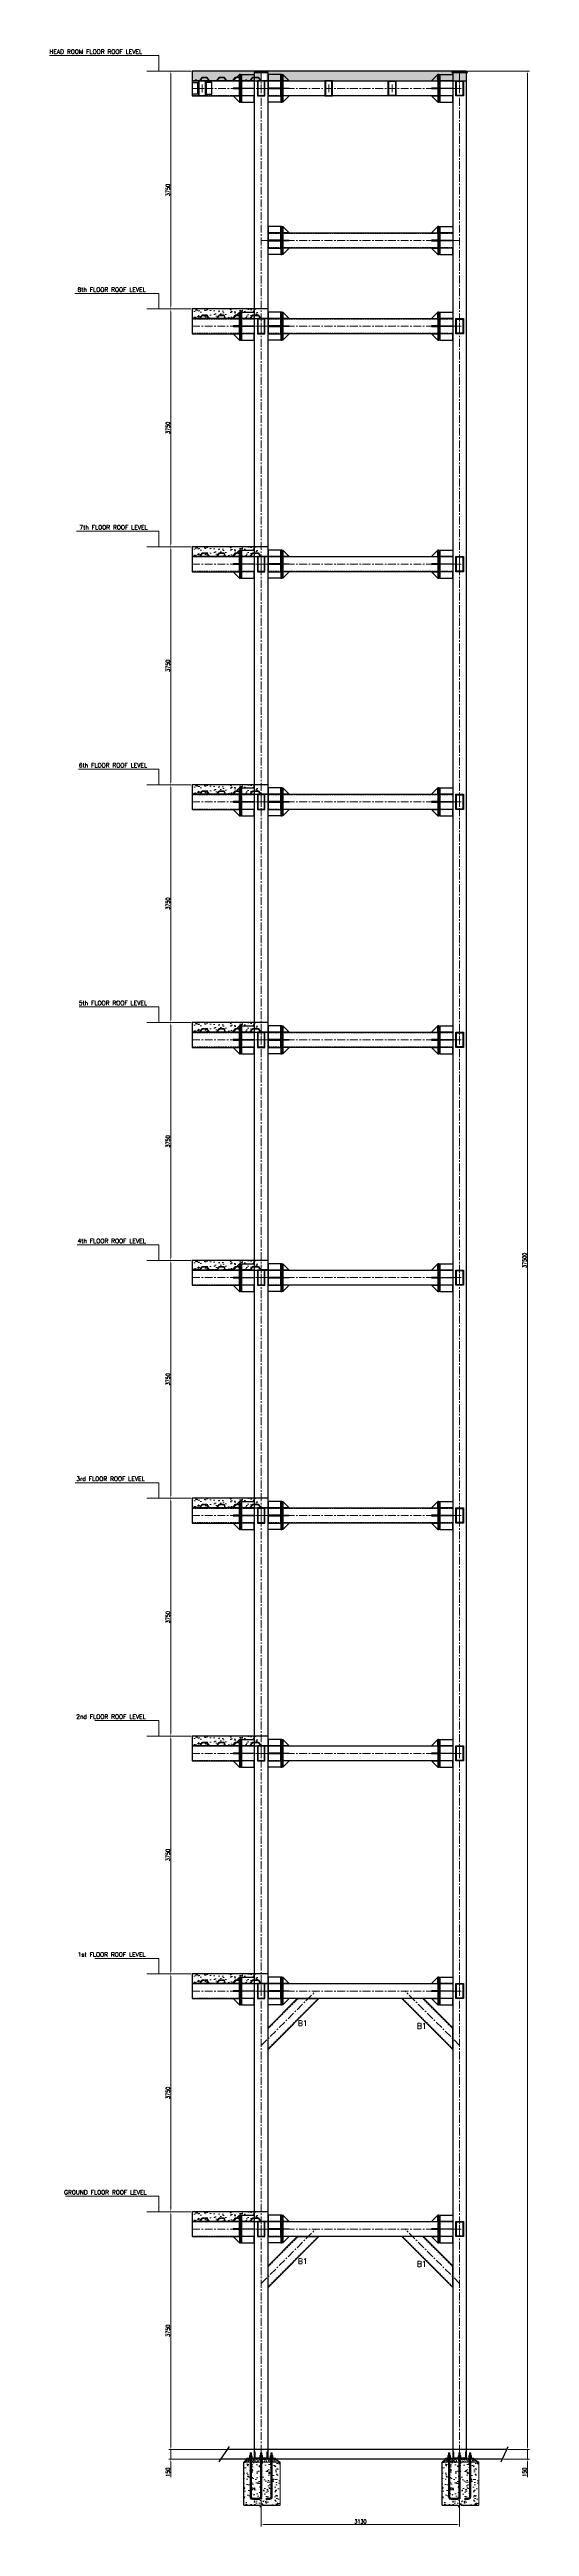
# Model space of a CAD drawing. Header units: millimetres. Extents: x 39911 to 73811, y -17730 to 21321.
# Drawn here: x 66243 to 73811, y -17730 to 21321 of the extents above; entities that cross this region are included whole.
import ezdxf

# ---------------------------------------------------------------- set-up
doc = ezdxf.new("R2010")
doc.units = ezdxf.units.MM
doc.linetypes.add('CENTER', pattern=[2, 1.25, -0.25, 0.25, -0.25])
doc.linetypes.add('HIDDEN', pattern=[0.375, 0.25, -0.125])
doc.layers.get('Defpoints').update_dxf_attribs({"lineweight": 0})
for name, color, linetype, lineweight in [('bolt', 7, 'Continuous', 9), ('CENTER.', 1, 'CENTER', 15), ('DIM', 170, 'Continuous', 9), ('HIDDEN.', 161, 'HIDDEN', 15), ('PLATE.', 1, 'Continuous', 20)]:
    doc.layers.add(name, color=color, linetype=linetype, lineweight=lineweight)
doc.layers.add('CENTER', color=1, linetype='CENTER')
doc.layers.add('GT', color=6, linetype='Continuous')
doc.styles.add('ROMANS', font='ROMANS.shx', dxfattribs={"width": 0.85})
doc.styles.add('ROMANT', font='romanc.shx')
doc.styles.add('RS', font='romans.shx')
doc.dimstyles.new('ISO-25', dxfattribs={"dimscale": 25, "dimtxt": 2.5, "dimasz": 2.5, "dimexe": 1.25, "dimexo": 0.625, "dimtad": 1, "dimdec": 0, "dimtxsty": 'ROMANS', "dimcen": 2.5, "dimclrd": 3, "dimclre": 3, "dimclrt": 256, "dimadec": 0, "dimazin": 0, "dimtfac": 1, "dimtdec": 0, "dimtmove": 0, "dimatfit": 3, "dimfxl": 0, "dimlwd": 5, "dimlwe": 5, "dimarcsym": 0})

# ---------------------------------------------------------------- blocks, each defined once
blk = doc.blocks.new('G$C19C1A952')
at = {"layer": 'bolt', "color": 30}
for p, q in [((-32, 10), (-32, 18)), ((-16, 18), (-16, 18)), ((-16, 10), (-16, 10)), ((16, 18), (16, 18)), ((16, 10), (16, 10)), ((32, 10), (32, 18))]:
    blk.add_line(p, q, dxfattribs=at)
for points in [[(-24, 28), (24, 28)], [(-24, 28), (24, 28)], [(-24, 0), (24, 0)], [(-16, 18), (-16, 10)], [(16, 18), (16, 10)]]:
    blk.add_lwpolyline(points, dxfattribs=at)
for centre, start, end in [((-22, 18), 102.05995, 180), ((-22, 10), 180, 257.94005), ((-26, 18), 0, 77.94005), ((-26, 10), 282.05995, 0), ((-6, 18), 90, 180), ((-6, 10), 180, 270), ((6, 18), 0, 90), ((6, 10), 270, 0), ((26, 18), 102.05995, 180), ((26, 10), 180, 257.94005), ((22, 18), 0, 77.94005), ((22, 10), 282.05995, 0)]:
    blk.add_arc(centre, 10, start, end, dxfattribs=at)
blk = doc.blocks.new('A$C1AA77107')
at = {"linetype": 'ByBlock'}
h = blk.add_hatch(dxfattribs=at)
h.set_pattern_fill('ANSI31', color=30, scale=1.661538, angle=55)
h.set_pattern_definition([(170, (-242290.741, -57768.785), (-0.91606092, -5.19523967), [])])
h.paths.add_polyline_path([(-10, 77), (10, 77), (10, -62), (-10, -62)])
at = {"color": 30, "linetype": 'ByBlock'}
for p, q in [((-10, 77), (10, 77)), ((-10, -574), (-10, 77)), ((10, -569), (10, 77)), ((75, -610), (26, -610)), ((75, -590), (31, -590)), ((75, -590), (75, -610))]:
    blk.add_line(p, q, dxfattribs=at)
at = {"color": 30}
for points in [[(26, 3), (-26, 3), (-26, 2), (26, 2)], [(26, 0), (-26, 0), (-26, 2), (26, 2)]]:
    blk.add_lwpolyline(points, close=True, dxfattribs=at)
at = {"color": 30, "linetype": 'ByBlock', "elevation": 0}
blk.add_lwpolyline([(-10, 77), (10, 77), (10, -62), (-10, -62)], close=True, dxfattribs=at)
at = {"color": 30, "linetype": 'ByBlock'}
for radius, start, end in [(41.1, 187.0144, 262.9856), (21.1, 180, 270)]:
    blk.add_arc((31, -569), radius, start, end, dxfattribs=at)
at = {"layer": 'CENTER', "linetype": 'ByBlock', "ltscale": 0.1}
for p, q in [((0, -572), (0, 77)), ((28, -600), (85, -600))]:
    blk.add_line(p, q, dxfattribs=at)
blk.add_arc((31, -569), 31.1, 185.7004, 264.2996, dxfattribs=at)
at = {"color": 30, "extrusion": (0, 0, -1), "xscale": 0.6153846153756605, "yscale": 0.6153846153756605, "zscale": -0.6153846153847553}
for p in [(0, 20, 0), (0, 3, 0)]:
    blk.add_blockref('G$C19C1A952', p, dxfattribs=at)
blk = doc.blocks.new('*D97')
at = {"color": 3, "lineweight": 5}
for p, q in [((69580, -17410), (69580, -17730)), ((72710, -17409), (72710, -17730)), ((69642, -17699), (72647, -17699))]:
    blk.add_line(p, q, dxfattribs=at)
at = {"color": 3}
for points in [[(69642, -17688), (69642, -17709), (69580, -17699)], [(72647, -17709), (72647, -17688), (72710, -17699)]]:
    blk.add_solid(points, dxfattribs=at)
at = {"layer": 'Defpoints', "color": 0}
for p in [(69580, -17395), (72710, -17393), (72710, -17699)]:
    blk.add_point(p, dxfattribs=at)
at = {"insert": (71145, -17652), "char_height": 62.5, "attachment_point": 5, "style": 'ROMANS'}
blk.add_mtext('3130', dxfattribs=at)
blk = doc.blocks.new('A$C24366aa3')
for points in [[(-332, 120), (-232, 120), (-232, 220), (-332, 120)], [(-332, -4), (-232, -4), (-232, 4), (-332, 4)], [(-232, -220), (-216, -220), (-216, 220), (-232, 220)], [(-200, -220), (-216, -220), (-216, 220), (-200, 220)], [(0, 120), (-200, 120), (-200, 220), (0, 220)], [(0, -4), (-200, -4), (-200, 4), (0, 4)], [(-332, -120), (-232, -120), (-232, -220), (-332, -120)], [(0, -120), (-200, -120), (-200, -220), (0, -220)]]:
    blk.add_lwpolyline(points, close=True)
at = {"color": 6}
blk.add_lwpolyline([(0, -120), (-200, -120), (-200, 120), (0, 120)], close=True, dxfattribs=at)
at = {"layer": 'CENTER.'}
for p, q in [((-237, 170), (-195, 170)), ((-237, 70), (-195, 70)), ((-237, -70), (-195, -70)), ((-237, -170), (-195, -170))]:
    blk.add_line(p, q, dxfattribs=at)
at = {"layer": 'HIDDEN.'}
for p, q in [((-232, 179), (-200, 179)), ((-232, 161), (-200, 161)), ((-232, 79), (-200, 79)), ((-232, 61), (-200, 61)), ((-232, -61), (-200, -61)), ((-232, -79), (-200, -79)), ((-232, -161), (-200, -161)), ((-232, -179), (-200, -179))]:
    blk.add_line(p, q, dxfattribs=at)
at = {"layer": 'HIDDEN.', "color": 6, "ltscale": 100}
for p, q in [((0, 112), (-200, 112)), ((0, -112), (-200, -112))]:
    blk.add_line(p, q, dxfattribs=at)
blk = doc.blocks.new('A$C3463de41')
at = {"color": 6}
for points in [[(-60, -120), (60, -120), (60, 120), (-60, 120)], [(-52, -112), (52, -112), (52, 112), (-52, 112)]]:
    blk.add_lwpolyline(points, close=True, dxfattribs=at)
at = {"layer": 'CENTER.'}
for p, q in [((-30, 0), (30, 0)), ((0, -60), (0, 60))]:
    blk.add_line(p, q, dxfattribs=at)
blk = doc.blocks.new('*D100')
at = {"color": 3, "lineweight": 5}
for p, q in [((68474, -12769), (68124, -12769)), ((68155, -12831), (68155, -16456)), ((69034, -16519), (68124, -16519))]:
    blk.add_line(p, q, dxfattribs=at)
at = {"color": 3}
for points in [[(68165, -12831), (68145, -12831), (68155, -12769)], [(68145, -16456), (68165, -16456), (68155, -16519)]]:
    blk.add_solid(points, dxfattribs=at)
at = {"layer": 'Defpoints', "color": 0}
for p in [(68490, -12769), (68155, -16519), (69050, -16519)]:
    blk.add_point(p, dxfattribs=at)
at = {"insert": (68108, -14644), "char_height": 62.5, "attachment_point": 5, "rotation": 90, "style": 'ROMANS'}
blk.add_mtext('3750', dxfattribs=at)
blk = doc.blocks.new('*D101')
at = {"color": 3, "lineweight": 5}
for p, q in [((68155, -16456), (68155, -16394)), ((69034, -16519), (68124, -16519)), ((68933, -16669), (68124, -16669)), ((68155, -16519), (68155, -16669)), ((68155, -16731), (68155, -16954))]:
    blk.add_line(p, q, dxfattribs=at)
at = {"color": 3}
for points in [[(68145, -16456), (68165, -16456), (68155, -16519)], [(68165, -16731), (68145, -16731), (68155, -16669)]]:
    blk.add_solid(points, dxfattribs=at)
at = {"layer": 'Defpoints', "color": 0}
for p in [(68155, -16669), (68949, -16669), (69050, -16519)]:
    blk.add_point(p, dxfattribs=at)
at = {"insert": (68108, -16874), "char_height": 62.5, "attachment_point": 5, "rotation": 90, "style": 'ROMANS'}
blk.add_mtext('150', dxfattribs=at)
blk = doc.blocks.new('*D102')
at = {"color": 3, "lineweight": 5}
for p, q in [((68474, -9019), (68124, -9019)), ((68155, -12706), (68155, -9081)), ((68474, -12769), (68124, -12769))]:
    blk.add_line(p, q, dxfattribs=at)
at = {"color": 3}
for points in [[(68165, -9081), (68145, -9081), (68155, -9019)], [(68145, -12706), (68165, -12706), (68155, -12769)]]:
    blk.add_solid(points, dxfattribs=at)
at = {"layer": 'Defpoints', "color": 0}
for p in [(68155, -9019), (68490, -9019), (68490, -12769)]:
    blk.add_point(p, dxfattribs=at)
at = {"insert": (68108, -10894), "char_height": 62.5, "attachment_point": 5, "rotation": 90, "style": 'ROMANS'}
blk.add_mtext('3750', dxfattribs=at)
blk = doc.blocks.new('*D103')
at = {"color": 3, "lineweight": 5}
for p, q in [((68474, -5269), (68124, -5269)), ((68155, -8956), (68155, -5331)), ((68474, -9019), (68124, -9019))]:
    blk.add_line(p, q, dxfattribs=at)
at = {"color": 3}
for points in [[(68165, -5331), (68145, -5331), (68155, -5269)], [(68145, -8956), (68165, -8956), (68155, -9019)]]:
    blk.add_solid(points, dxfattribs=at)
at = {"layer": 'Defpoints', "color": 0}
for p in [(68155, -5269), (68490, -5269), (68490, -9019)]:
    blk.add_point(p, dxfattribs=at)
at = {"insert": (68108, -7144), "char_height": 62.5, "attachment_point": 5, "rotation": 90, "style": 'ROMANS'}
blk.add_mtext('3750', dxfattribs=at)
blk = doc.blocks.new('*D104')
at = {"color": 3, "lineweight": 5}
for p, q in [((68474, -1519), (68124, -1519)), ((68155, -5206), (68155, -1581)), ((68474, -5269), (68124, -5269))]:
    blk.add_line(p, q, dxfattribs=at)
at = {"color": 3}
for points in [[(68165, -1581), (68145, -1581), (68155, -1519)], [(68145, -5206), (68165, -5206), (68155, -5269)]]:
    blk.add_solid(points, dxfattribs=at)
at = {"layer": 'Defpoints', "color": 0}
for p in [(68155, -1519), (68490, -1519), (68490, -5269)]:
    blk.add_point(p, dxfattribs=at)
at = {"insert": (68108, -3394), "char_height": 62.5, "attachment_point": 5, "rotation": 90, "style": 'ROMANS'}
blk.add_mtext('3750', dxfattribs=at)
blk = doc.blocks.new('*D105')
at = {"color": 3, "lineweight": 5}
for p, q in [((68474, 2231), (68124, 2231)), ((68155, -1456), (68155, 2169)), ((68474, -1519), (68124, -1519))]:
    blk.add_line(p, q, dxfattribs=at)
at = {"color": 3}
for points in [[(68165, 2169), (68145, 2169), (68155, 2231)], [(68145, -1456), (68165, -1456), (68155, -1519)]]:
    blk.add_solid(points, dxfattribs=at)
at = {"layer": 'Defpoints', "color": 0}
for p in [(68155, 2231), (68490, 2231), (68490, -1519)]:
    blk.add_point(p, dxfattribs=at)
at = {"insert": (68108, 356), "char_height": 62.5, "attachment_point": 5, "rotation": 90, "style": 'ROMANS'}
blk.add_mtext('3750', dxfattribs=at)
blk = doc.blocks.new('*D106')
at = {"color": 3, "lineweight": 5}
for p, q in [((68474, 5981), (68124, 5981)), ((68155, 2294), (68155, 5919)), ((68474, 2231), (68124, 2231))]:
    blk.add_line(p, q, dxfattribs=at)
at = {"color": 3}
for points in [[(68165, 5919), (68145, 5919), (68155, 5981)], [(68145, 2294), (68165, 2294), (68155, 2231)]]:
    blk.add_solid(points, dxfattribs=at)
at = {"layer": 'Defpoints', "color": 0}
for p in [(68155, 5981), (68490, 5981), (68490, 2231)]:
    blk.add_point(p, dxfattribs=at)
at = {"insert": (68108, 4106), "char_height": 62.5, "attachment_point": 5, "rotation": 90, "style": 'ROMANS'}
blk.add_mtext('3750', dxfattribs=at)
blk = doc.blocks.new('*D107')
at = {"color": 3, "lineweight": 5}
for p, q in [((68474, 9731), (68124, 9731)), ((68155, 6044), (68155, 9669)), ((68474, 5981), (68124, 5981))]:
    blk.add_line(p, q, dxfattribs=at)
at = {"color": 3}
for points in [[(68165, 9669), (68145, 9669), (68155, 9731)], [(68145, 6044), (68165, 6044), (68155, 5981)]]:
    blk.add_solid(points, dxfattribs=at)
at = {"layer": 'Defpoints', "color": 0}
for p in [(68155, 9731), (68490, 9731), (68490, 5981)]:
    blk.add_point(p, dxfattribs=at)
at = {"insert": (68108, 7856), "char_height": 62.5, "attachment_point": 5, "rotation": 90, "style": 'ROMANS'}
blk.add_mtext('3750', dxfattribs=at)
blk = doc.blocks.new('*D108')
at = {"color": 3, "lineweight": 5}
for p, q in [((68474, 13481), (68124, 13481)), ((68155, 9794), (68155, 13419)), ((68474, 9731), (68124, 9731))]:
    blk.add_line(p, q, dxfattribs=at)
at = {"color": 3}
for points in [[(68165, 13419), (68145, 13419), (68155, 13481)], [(68145, 9794), (68165, 9794), (68155, 9731)]]:
    blk.add_solid(points, dxfattribs=at)
at = {"layer": 'Defpoints', "color": 0}
for p in [(68155, 13481), (68490, 13481), (68490, 9731)]:
    blk.add_point(p, dxfattribs=at)
at = {"insert": (68108, 11606), "char_height": 62.5, "attachment_point": 5, "rotation": 90, "style": 'ROMANS'}
blk.add_mtext('3750', dxfattribs=at)
blk = doc.blocks.new('*D109')
at = {"color": 3, "lineweight": 5}
for p, q in [((68474, 17231), (68124, 17231)), ((68155, 13544), (68155, 17169)), ((68474, 13481), (68124, 13481))]:
    blk.add_line(p, q, dxfattribs=at)
at = {"color": 3}
for points in [[(68165, 17169), (68145, 17169), (68155, 17231)], [(68145, 13544), (68165, 13544), (68155, 13481)]]:
    blk.add_solid(points, dxfattribs=at)
at = {"layer": 'Defpoints', "color": 0}
for p in [(68155, 17231), (68490, 17231), (68490, 13481)]:
    blk.add_point(p, dxfattribs=at)
at = {"insert": (68108, 15356), "char_height": 62.5, "attachment_point": 5, "rotation": 90, "style": 'ROMANS'}
blk.add_mtext('3750', dxfattribs=at)
blk = doc.blocks.new('*D123')
at = {"color": 3, "lineweight": 5}
for p, q in [((68474, 20981), (68124, 20981)), ((68155, 17294), (68155, 20919)), ((68474, 17231), (68124, 17231))]:
    blk.add_line(p, q, dxfattribs=at)
at = {"color": 3}
for points in [[(68165, 20919), (68145, 20919), (68155, 20981)], [(68145, 17294), (68165, 17294), (68155, 17231)]]:
    blk.add_solid(points, dxfattribs=at)
at = {"layer": 'Defpoints', "color": 0}
for p in [(68155, 20981), (68490, 20981), (68490, 17231)]:
    blk.add_point(p, dxfattribs=at)
at = {"insert": (68108, 19106), "char_height": 62.5, "attachment_point": 5, "rotation": 90, "style": 'ROMANS'}
blk.add_mtext('3750', dxfattribs=at)
blk = doc.blocks.new('*D124')
at = {"color": 3, "lineweight": 5}
for p, q in [((73780, -16456), (73780, -16394)), ((73399, -16669), (73811, -16669)), ((73469, -16519), (73811, -16519)), ((73780, -16519), (73780, -16669)), ((73780, -16731), (73780, -16954))]:
    blk.add_line(p, q, dxfattribs=at)
at = {"color": 3}
for points in [[(73769, -16456), (73790, -16456), (73780, -16519)], [(73790, -16731), (73769, -16731), (73780, -16669)]]:
    blk.add_solid(points, dxfattribs=at)
at = {"layer": 'Defpoints', "color": 0}
for p in [(73383, -16669), (73453, -16519), (73780, -16669)]:
    blk.add_point(p, dxfattribs=at)
at = {"insert": (73733, -16874), "char_height": 62.5, "attachment_point": 5, "rotation": 90, "style": 'ROMANS'}
blk.add_mtext('150', dxfattribs=at)
blk = doc.blocks.new('*D125')
at = {"color": 3, "lineweight": 5}
for p, q in [((72836, 20981), (73811, 20981)), ((73780, -16456), (73780, 20919)), ((73469, -16519), (73811, -16519))]:
    blk.add_line(p, q, dxfattribs=at)
at = {"color": 3}
for points in [[(73790, 20919), (73769, 20919), (73780, 20981)], [(73769, -16456), (73790, -16456), (73780, -16519)]]:
    blk.add_solid(points, dxfattribs=at)
at = {"layer": 'Defpoints', "color": 0}
for p in [(72820, 20981), (73780, 20981), (73453, -16519)]:
    blk.add_point(p, dxfattribs=at)
at = {"insert": (73733, 2231), "char_height": 62.5, "attachment_point": 5, "rotation": 90, "style": 'ROMANS'}
blk.add_mtext('37500', dxfattribs=at)

msp = doc.modelspace()

# ---------------------------------------------------------------- hatches: boundary and pattern name
at = {"lineweight": 0}
h = msp.add_hatch(dxfattribs=at)
h.set_pattern_fill('AR-CONC', color=251)
h.set_pattern_definition([(50, (6017.59, 20844.85), (182.18467, -15.9391), [19.05, -209.55]), (355, (6017.6, 20844.85), (-35.2434, 191.05685), [15.24, -167.6406]), (100.45144, (6032.77, 20843.52), (146.94125, 175.11775), [16.19, -178.09024]), (46.1842, (6017.6, 20895.65), (271.07904, -42.0423), [28.575, -314.325]), (96.63556, (6040.18, 20892.14), (237.4041, 247.4261), [24.285, -267.1356]), (351.18415, (6017.6, 20895.65), (237.4041, 247.4261), [22.86, -251.4597]), (21, (6042.99, 20882.95), (151.6144, -102.2652), [19.05, -209.55]), (326, (6043, 20882.95), (61.80203, 184.18797), [15.24, -167.64]), (71.45144, (6055.63, 20874.42), (213.4164, 81.92277), [16.19, -178.08994]), (37.5, (6017.59, 20844.846), (3.088603, 84.55504), [0, -165.608, 0, -170.18, 0, -168.275]), (7.5, (6017.59, 20844.85), (66.81966, 100.18057), [0, -97.028, 0, -161.798, 0, -64.135]), (327.5, (5960.95, 20844.846), (135.590595, -5.728744), [0, -63.5, 0, -198.12, 0, -262.89]), (317.5, (5935.55, 20844.85), (148.12918, 25.4265), [0, -82.55, 0, -131.572, 0, -186.69])])
h.paths.add_polyline_path([(69489.9, 20981.3), (68489.9, 20981.3), (68489.9, 20829.3), (69157.9, 20829.3), (69257.9, 20929.3), (69273.9, 20929.3), (69289.9, 20929.3), (69489.9, 20929.3)])
h.paths.add_polyline_path([(69489.9, 20929.3), (69289.9, 20929.3), (69289.9, 20829.3), (69489.9, 20829.3)], flags=17)
h.paths.add_polyline_path([(72799.9, 20981.3), (69495.9, 20981.3), (69495.9, 20829.3), (72799.9, 20829.3)])
h.paths.add_polyline_path([(69663.9, 20981.3), (69579.9, 20981.3), (69579.9, 20830.1), (69629.2, 20830.1), (69634.5, 20834), (69639.8, 20830.1), (69663.9, 20830.1)], flags=16)
h = msp.add_hatch(dxfattribs=at)
h.set_pattern_fill('AR-CONC', color=251)
h.set_pattern_definition([(50, (6017.59, 17094.85), (182.18467, -15.9391), [19.05, -209.55]), (355, (6017.6, 17094.85), (-35.2434, 191.05685), [15.24, -167.6406]), (100.45144, (6032.77, 17093.52), (146.94125, 175.11775), [16.19, -178.09024]), (46.1842, (6017.6, 17145.65), (271.07904, -42.0423), [28.575, -314.325]), (96.63556, (6040.18, 17142.14), (237.4041, 247.4261), [24.285, -267.1356]), (351.18415, (6017.6, 17145.65), (237.4041, 247.4261), [22.86, -251.4597]), (21, (6042.99, 17132.95), (151.6144, -102.2652), [19.05, -209.55]), (326, (6043, 17132.95), (61.80203, 184.18797), [15.24, -167.64]), (71.45144, (6055.63, 17124.42), (213.4164, 81.92277), [16.19, -178.08994]), (37.5, (6017.59, 17094.846), (3.0886, 84.55504), [0, -165.608, 0, -170.18, 0, -168.275]), (7.5, (6017.59, 17094.85), (66.81966, 100.18057), [0, -97.028, 0, -161.798, 0, -64.135]), (327.5, (5960.95, 17094.846), (135.590595, -5.728744), [0, -63.5, 0, -198.12, 0, -262.89]), (317.5, (5935.55, 17094.85), (148.12918, 25.4265), [0, -82.55, 0, -131.572, 0, -186.69])])
h.paths.add_polyline_path([(69489.9, 17231.3), (68489.9, 17231.3), (68489.9, 17079.3), (69157.9, 17079.3), (69257.9, 17179.3), (69273.9, 17179.3), (69289.9, 17179.3), (69489.9, 17179.3)])
h.paths.add_polyline_path([(69489.9, 17179.3), (69289.9, 17179.3), (69289.9, 17079.3), (69489.9, 17079.3)], flags=17)
h.paths.add_polyline_path([(69669.9, 17231.3), (69495.9, 17231.3), (69495.9, 17079.3), (69669.9, 17079.3)])
h.paths.add_polyline_path([(69663.9, 17231.3), (69579.9, 17231.3), (69579.9, 17080.1), (69629.2, 17080.1), (69634.5, 17084), (69639.8, 17080.1), (69663.9, 17080.1)], flags=16)
h = msp.add_hatch(dxfattribs=at)
h.set_pattern_fill('AR-CONC', color=251)
h.set_pattern_definition([(50, (6017.59, 13344.85), (182.18467, -15.9391), [19.05, -209.55]), (355, (6017.6, 13344.85), (-35.2434, 191.05685), [15.24, -167.6406]), (100.45144, (6032.77, 13343.52), (146.94125, 175.11775), [16.19, -178.09024]), (46.1842, (6017.6, 13395.65), (271.07904, -42.0423), [28.575, -314.325]), (96.63556, (6040.18, 13392.14), (237.4041, 247.4261), [24.285, -267.1356]), (351.18415, (6017.6, 13395.65), (237.4041, 247.4261), [22.86, -251.4597]), (21, (6042.99, 13382.95), (151.6144, -102.2652), [19.05, -209.55]), (326, (6043, 13382.95), (61.80203, 184.18797), [15.24, -167.64]), (71.45144, (6055.63, 13374.42), (213.4164, 81.92277), [16.19, -178.08994]), (37.5, (6017.59, 13344.846), (3.0886, 84.55504), [0, -165.608, 0, -170.18, 0, -168.275]), (7.5, (6017.59, 13344.85), (66.81966, 100.18057), [0, -97.028, 0, -161.798, 0, -64.135]), (327.5, (5960.95, 13344.846), (135.590595, -5.728744), [0, -63.5, 0, -198.12, 0, -262.89]), (317.5, (5935.55, 13344.85), (148.12918, 25.4265), [0, -82.55, 0, -131.572, 0, -186.69])])
h.paths.add_polyline_path([(69489.9, 13481.3), (68489.9, 13481.3), (68489.9, 13329.3), (69157.9, 13329.3), (69257.9, 13429.3), (69273.9, 13429.3), (69289.9, 13429.3), (69489.9, 13429.3)])
h.paths.add_polyline_path([(69489.9, 13429.3), (69289.9, 13429.3), (69289.9, 13329.3), (69489.9, 13329.3)], flags=17)
h.paths.add_polyline_path([(69669.9, 13481.3), (69495.9, 13481.3), (69495.9, 13329.3), (69669.9, 13329.3)])
h.paths.add_polyline_path([(69663.9, 13481.3), (69579.9, 13481.3), (69579.9, 13330.1), (69629.2, 13330.1), (69634.5, 13334), (69639.8, 13330.1), (69663.9, 13330.1)], flags=16)
h = msp.add_hatch(dxfattribs=at)
h.set_pattern_fill('AR-CONC', color=251)
h.set_pattern_definition([(50, (6017.59, 9594.85), (182.18467, -15.9391), [19.05, -209.55]), (355, (6017.6, 9594.85), (-35.2434, 191.05685), [15.24, -167.6406]), (100.45144, (6032.77, 9593.52), (146.94125, 175.11775), [16.19, -178.09024]), (46.1842, (6017.6, 9645.65), (271.07904, -42.0423), [28.575, -314.325]), (96.63556, (6040.18, 9642.14), (237.4041, 247.4261), [24.285, -267.1356]), (351.18415, (6017.6, 9645.65), (237.4041, 247.4261), [22.86, -251.4597]), (21, (6042.99, 9632.95), (151.6144, -102.2652), [19.05, -209.55]), (326, (6043, 9632.95), (61.80203, 184.18797), [15.24, -167.64]), (71.45144, (6055.63, 9624.42), (213.4164, 81.92277), [16.19, -178.08994]), (37.5, (6017.59, 9594.846), (3.0886, 84.55504), [0, -165.608, 0, -170.18, 0, -168.275]), (7.5, (6017.59, 9594.85), (66.81966, 100.18057), [0, -97.028, 0, -161.798, 0, -64.135]), (327.5, (5960.95, 9594.846), (135.590595, -5.728744), [0, -63.5, 0, -198.12, 0, -262.89]), (317.5, (5935.55, 9594.85), (148.12918, 25.4265), [0, -82.55, 0, -131.572, 0, -186.69])])
h.paths.add_polyline_path([(69489.9, 9731.3), (68489.9, 9731.3), (68489.9, 9579.3), (69157.9, 9579.3), (69257.9, 9679.3), (69273.9, 9679.3), (69289.9, 9679.3), (69489.9, 9679.3)])
h.paths.add_polyline_path([(69489.9, 9679.3), (69289.9, 9679.3), (69289.9, 9579.3), (69489.9, 9579.3)], flags=17)
h.paths.add_polyline_path([(69669.9, 9731.3), (69495.9, 9731.3), (69495.9, 9579.3), (69669.9, 9579.3)])
h.paths.add_polyline_path([(69663.9, 9731.3), (69579.9, 9731.3), (69579.9, 9580.1), (69629.2, 9580.1), (69634.5, 9584), (69639.8, 9580.1), (69663.9, 9580.1)], flags=16)
h = msp.add_hatch(dxfattribs=at)
h.set_pattern_fill('AR-CONC', color=251)
h.set_pattern_definition([(50, (6017.59, 5844.85), (182.18467, -15.9391), [19.05, -209.55]), (355, (6017.6, 5844.85), (-35.2434, 191.05685), [15.24, -167.6406]), (100.45144, (6032.77, 5843.52), (146.94125, 175.11775), [16.19, -178.09024]), (46.1842, (6017.6, 5895.65), (271.07904, -42.0423), [28.575, -314.325]), (96.63556, (6040.18, 5892.14), (237.4041, 247.4261), [24.285, -267.1356]), (351.18415, (6017.6, 5895.65), (237.4041, 247.4261), [22.86, -251.4597]), (21, (6042.99, 5882.95), (151.6144, -102.2652), [19.05, -209.55]), (326, (6043, 5882.95), (61.80203, 184.18797), [15.24, -167.64]), (71.45144, (6055.63, 5874.42), (213.4164, 81.92277), [16.19, -178.08994]), (37.5, (6017.59, 5844.846), (3.0886, 84.55504), [0, -165.608, 0, -170.18, 0, -168.275]), (7.5, (6017.59, 5844.85), (66.81966, 100.18057), [0, -97.028, 0, -161.798, 0, -64.135]), (327.5, (5960.95, 5844.846), (135.590595, -5.728744), [0, -63.5, 0, -198.12, 0, -262.89]), (317.5, (5935.55, 5844.85), (148.12918, 25.4265), [0, -82.55, 0, -131.572, 0, -186.69])])
h.paths.add_polyline_path([(69489.9, 5981.3), (68489.9, 5981.3), (68489.9, 5829.3), (69157.9, 5829.3), (69257.9, 5929.3), (69273.9, 5929.3), (69289.9, 5929.3), (69489.9, 5929.3)])
h.paths.add_polyline_path([(69489.9, 5929.3), (69289.9, 5929.3), (69289.9, 5829.3), (69489.9, 5829.3)], flags=17)
h.paths.add_polyline_path([(69669.9, 5981.3), (69495.9, 5981.3), (69495.9, 5829.3), (69669.9, 5829.3)])
h.paths.add_polyline_path([(69663.9, 5981.3), (69579.9, 5981.3), (69579.9, 5830.1), (69629.2, 5830.1), (69634.5, 5834), (69639.8, 5830.1), (69663.9, 5830.1)], flags=16)
h = msp.add_hatch(dxfattribs=at)
h.set_pattern_fill('AR-CONC', color=251)
h.set_pattern_definition([(50, (6017.59, 2094.85), (182.18467, -15.9391), [19.05, -209.55]), (355, (6017.6, 2094.85), (-35.2434, 191.05685), [15.24, -167.6406]), (100.45144, (6032.77, 2093.52), (146.94125, 175.11775), [16.19, -178.09024]), (46.1842, (6017.6, 2145.65), (271.07904, -42.0423), [28.575, -314.325]), (96.63556, (6040.18, 2142.14), (237.4041, 247.4261), [24.285, -267.1356]), (351.18415, (6017.6, 2145.65), (237.4041, 247.4261), [22.86, -251.4597]), (21, (6042.99, 2132.95), (151.6144, -102.2652), [19.05, -209.55]), (326, (6043, 2132.95), (61.80203, 184.18797), [15.24, -167.64]), (71.45144, (6055.63, 2124.42), (213.4164, 81.92277), [16.19, -178.08994]), (37.5, (6017.59, 2094.846), (3.0886, 84.55504), [0, -165.608, 0, -170.18, 0, -168.275]), (7.5, (6017.59, 2094.85), (66.81966, 100.18057), [0, -97.028, 0, -161.798, 0, -64.135]), (327.5, (5960.95, 2094.846), (135.590595, -5.728744), [0, -63.5, 0, -198.12, 0, -262.89]), (317.5, (5935.55, 2094.85), (148.12918, 25.4265), [0, -82.55, 0, -131.572, 0, -186.69])])
h.paths.add_polyline_path([(69489.9, 2231.3), (68489.9, 2231.3), (68489.9, 2079.3), (69157.9, 2079.3), (69257.9, 2179.3), (69273.9, 2179.3), (69289.9, 2179.3), (69489.9, 2179.3)])
h.paths.add_polyline_path([(69489.9, 2179.3), (69289.9, 2179.3), (69289.9, 2079.3), (69489.9, 2079.3)], flags=17)
h.paths.add_polyline_path([(69669.9, 2231.3), (69495.9, 2231.3), (69495.9, 2079.3), (69669.9, 2079.3)])
h.paths.add_polyline_path([(69663.9, 2231.3), (69579.9, 2231.3), (69579.9, 2080.1), (69629.2, 2080.1), (69634.5, 2084), (69639.8, 2080.1), (69663.9, 2080.1)], flags=16)
h = msp.add_hatch(dxfattribs=at)
h.set_pattern_fill('AR-CONC', color=251)
h.set_pattern_definition([(50, (6017.59, -1655.15), (182.18467, -15.9391), [19.05, -209.55]), (355, (6017.6, -1655.15), (-35.2434, 191.05685), [15.24, -167.6406]), (100.45144, (6032.77, -1656.48), (146.94125, 175.11775), [16.19, -178.09024]), (46.1842, (6017.6, -1604.35), (271.07904, -42.0423), [28.575, -314.325]), (96.63556, (6040.18, -1607.86), (237.4041, 247.4261), [24.285, -267.1356]), (351.18415, (6017.6, -1604.35), (237.4041, 247.4261), [22.86, -251.4597]), (21, (6042.99, -1617.05), (151.6144, -102.2652), [19.05, -209.55]), (326, (6043, -1617.05), (61.80203, 184.18797), [15.24, -167.64]), (71.45144, (6055.63, -1625.58), (213.4164, 81.92277), [16.19, -178.08994]), (37.5, (6017.59, -1655.154), (3.0886, 84.55504), [0, -165.608, 0, -170.18, 0, -168.275]), (7.5, (6017.59, -1655.15), (66.81966, 100.18057), [0, -97.028, 0, -161.798, 0, -64.135]), (327.5, (5960.95, -1655.154), (135.590595, -5.728744), [0, -63.5, 0, -198.12, 0, -262.89]), (317.5, (5935.55, -1655.15), (148.12918, 25.4265), [0, -82.55, 0, -131.572, 0, -186.69])])
h.paths.add_polyline_path([(69489.9, -1518.7), (68489.9, -1518.7), (68489.9, -1670.7), (69157.9, -1670.7), (69257.9, -1570.7), (69273.9, -1570.7), (69289.9, -1570.7), (69489.9, -1570.7)])
h.paths.add_polyline_path([(69489.9, -1570.7), (69289.9, -1570.7), (69289.9, -1670.7), (69489.9, -1670.7)], flags=17)
h.paths.add_polyline_path([(69669.9, -1518.7), (69495.9, -1518.7), (69495.9, -1670.7), (69669.9, -1670.7)])
h.paths.add_polyline_path([(69663.9, -1518.7), (69579.9, -1518.7), (69579.9, -1669.9), (69629.2, -1669.9), (69634.5, -1666), (69639.8, -1669.9), (69663.9, -1669.9)], flags=16)
h = msp.add_hatch(dxfattribs=at)
h.set_pattern_fill('AR-CONC', color=251)
h.set_pattern_definition([(50, (6017.59, -5405.15), (182.18467, -15.9391), [19.05, -209.55]), (355, (6017.6, -5405.15), (-35.2434, 191.05685), [15.24, -167.6406]), (100.45144, (6032.77, -5406.48), (146.94125, 175.11775), [16.19, -178.09024]), (46.1842, (6017.6, -5354.35), (271.07904, -42.0423), [28.575, -314.325]), (96.63556, (6040.18, -5357.86), (237.4041, 247.4261), [24.285, -267.1356]), (351.18415, (6017.6, -5354.35), (237.4041, 247.4261), [22.86, -251.4597]), (21, (6042.99, -5367.05), (151.6144, -102.2652), [19.05, -209.55]), (326, (6043, -5367.05), (61.80203, 184.18797), [15.24, -167.64]), (71.45144, (6055.63, -5375.58), (213.4164, 81.92277), [16.19, -178.08994]), (37.5, (6017.59, -5405.154), (3.0886, 84.55504), [0, -165.608, 0, -170.18, 0, -168.275]), (7.5, (6017.59, -5405.15), (66.81966, 100.18057), [0, -97.028, 0, -161.798, 0, -64.135]), (327.5, (5960.95, -5405.154), (135.590595, -5.728744), [0, -63.5, 0, -198.12, 0, -262.89]), (317.5, (5935.55, -5405.15), (148.12918, 25.4265), [0, -82.55, 0, -131.572, 0, -186.69])])
h.paths.add_polyline_path([(69489.9, -5268.7), (68489.9, -5268.7), (68489.9, -5420.7), (69157.9, -5420.7), (69257.9, -5320.7), (69273.9, -5320.7), (69289.9, -5320.7), (69489.9, -5320.7)])
h.paths.add_polyline_path([(69489.9, -5320.7), (69289.9, -5320.7), (69289.9, -5420.7), (69489.9, -5420.7)], flags=17)
h.paths.add_polyline_path([(69669.9, -5268.7), (69495.9, -5268.7), (69495.9, -5420.7), (69669.9, -5420.7)])
h.paths.add_polyline_path([(69663.9, -5268.7), (69579.9, -5268.7), (69579.9, -5419.9), (69629.2, -5419.9), (69634.5, -5416), (69639.8, -5419.9), (69663.9, -5419.9)], flags=16)
h = msp.add_hatch(dxfattribs=at)
h.set_pattern_fill('AR-CONC', color=251)
h.set_pattern_definition([(50, (6017.59, -9152.86), (182.18467, -15.9391), [19.05, -209.55]), (355, (6017.6, -9152.86), (-35.2434, 191.05685), [15.24, -167.6406]), (100.45144, (6032.77, -9154.19), (146.94125, 175.11775), [16.19, -178.09024]), (46.1842, (6017.6, -9102.06), (271.07904, -42.0423), [28.575, -314.325]), (96.63556, (6040.18, -9105.56), (237.4041, 247.4261), [24.285, -267.1356]), (351.18415, (6017.6, -9102.06), (237.4041, 247.4261), [22.86, -251.4597]), (21, (6042.99, -9114.76), (151.6144, -102.2652), [19.05, -209.55]), (326, (6043, -9114.76), (61.80203, 184.18797), [15.24, -167.64]), (71.45144, (6055.63, -9123.28), (213.4164, 81.92277), [16.19, -178.08994]), (37.5, (6017.59, -9152.86), (3.0886, 84.55504), [0, -165.608, 0, -170.18, 0, -168.275]), (7.5, (6017.59, -9152.86), (66.81966, 100.18057), [0, -97.028, 0, -161.798, 0, -64.135]), (327.5, (5960.95, -9152.86), (135.590595, -5.728744), [0, -63.5, 0, -198.12, 0, -262.89]), (317.5, (5935.55, -9152.86), (148.12918, 25.4265), [0, -82.55, 0, -131.572, 0, -186.69])])
h.paths.add_polyline_path([(69489.9, -9016.4), (68489.9, -9016.4), (68489.9, -9168.4), (69157.9, -9168.4), (69257.9, -9068.4), (69273.9, -9068.4), (69289.9, -9068.4), (69489.9, -9068.4)])
h.paths.add_polyline_path([(69489.9, -9068.4), (69289.9, -9068.4), (69289.9, -9168.4), (69489.9, -9168.4)], flags=17)
h.paths.add_polyline_path([(69669.9, -9016.4), (69495.9, -9016.4), (69495.9, -9168.4), (69669.9, -9168.4)])
h.paths.add_polyline_path([(69663.9, -9016.4), (69579.9, -9016.4), (69579.9, -9167.6), (69629.2, -9167.6), (69634.5, -9163.7), (69639.8, -9167.6), (69663.9, -9167.6)], flags=16)
h = msp.add_hatch(dxfattribs=at)
h.set_pattern_fill('AR-CONC', color=251)
h.set_pattern_definition([(50, (6017.59, -12905.15), (182.18467, -15.9391), [19.05, -209.55]), (355, (6017.6, -12905.15), (-35.2434, 191.05685), [15.24, -167.6406]), (100.45144, (6032.77, -12906.48), (146.94125, 175.11775), [16.19, -178.09024]), (46.1842, (6017.6, -12854.35), (271.07904, -42.0423), [28.575, -314.325]), (96.63556, (6040.18, -12857.86), (237.4041, 247.4261), [24.285, -267.1356]), (351.18415, (6017.6, -12854.35), (237.4041, 247.4261), [22.86, -251.4597]), (21, (6042.99, -12867.05), (151.6144, -102.2652), [19.05, -209.55]), (326, (6043, -12867.05), (61.80203, 184.18797), [15.24, -167.64]), (71.45144, (6055.63, -12875.58), (213.4164, 81.92277), [16.19, -178.08994]), (37.5, (6017.59, -12905.154), (3.0886, 84.55504), [0, -165.608, 0, -170.18, 0, -168.275]), (7.5, (6017.59, -12905.15), (66.81966, 100.18057), [0, -97.028, 0, -161.798, 0, -64.135]), (327.5, (5960.95, -12905.154), (135.590595, -5.728744), [0, -63.5, 0, -198.12, 0, -262.89]), (317.5, (5935.55, -12905.15), (148.12918, 25.4265), [0, -82.55, 0, -131.572, 0, -186.69])])
h.paths.add_polyline_path([(69489.9, -12768.7), (68489.9, -12768.7), (68489.9, -12920.7), (69157.9, -12920.7), (69257.9, -12820.7), (69273.9, -12820.7), (69289.9, -12820.7), (69489.9, -12820.7)])
h.paths.add_polyline_path([(69489.9, -12820.7), (69289.9, -12820.7), (69289.9, -12920.7), (69489.9, -12920.7)], flags=17)
h.paths.add_polyline_path([(69669.9, -12768.7), (69495.9, -12768.7), (69495.9, -12920.7), (69669.9, -12920.7)])
h.paths.add_polyline_path([(69663.9, -12768.7), (69579.9, -12768.7), (69579.9, -12919.9), (69629.2, -12919.9), (69634.5, -12916), (69639.8, -12919.9), (69663.9, -12919.9)], flags=16)
h = msp.add_hatch(dxfattribs=at)
h.set_pattern_fill('AR-CONC', color=251, scale=0.25, style=0)
h.set_pattern_definition([(50, (-55063.014, -33212.19), (45.546167, -3.984771), [4.7625, -52.3875]), (355, (-55063.014, -33212.19), (-8.810706, 47.76416), [3.81, -41.91]), (100.451, (-55059.22, -33212.52), (36.735625, 43.779172), [4.0475, -44.5225]), (46.1842, (-55063.014, -33199.49), (67.76976, -10.510582), [7.14375, -78.58125]), (96.6356, (-55057.366, -33200.365), (59.35106, 61.85639), [6.07125, -66.78375]), (351.184, (-55063.014, -33199.49), (59.35115, 61.85628), [5.715, -62.865]), (21, (-55056.664, -33202.664), (37.90372, -25.56638), [4.7625, -52.3875]), (326, (-55056.664, -33202.664), (15.450507, 46.046992), [3.81, -41.91]), (71.4514, (-55053.505, -33204.795), (53.354123, 20.480714), [4.0475, -44.5225]), (37.5, (-55063.014, -33212.19), (0.7721508, 21.1387597), [0, -41.402, 0, -42.545, 0, -42.06875]), (7.5, (-55063.014, -33212.19), (16.7049156, 25.0451437), [0, -24.257, 0, -40.4495, 0, -16.03375]), (327.5, (-55077.174, -33212.19), (33.8976488, -1.432186), [0, -15.875, 0, -49.53, 0, -65.7225]), (317.5, (-55083.524, -33212.19), (37.032295, 6.356623), [0, -20.6375, 0, -32.893, 0, -46.6725])])
h.paths.add_polyline_path([(69304.9, -16718.7), (69354.9, -16668.7), (69804.9, -16668.7), (69879.9, -16718.7)])
h = msp.add_hatch(dxfattribs=at)
h.set_pattern_fill('AR-CONC', color=251, style=0)
h.set_pattern_definition([(50, (-1142082.92, -87099.82), (182.184669, -15.939086), [19.05, -209.55]), (355, (-1142082.92, -87099.82), (-35.242826, 191.056643), [15.24, -167.64]), (100.451, (-1142067.73, -87101.15), (146.942502, 175.116688), [16.19, -178.09]), (46.1842, (-1142082.92, -87049.02), (271.07904, -42.04233), [28.575, -314.325]), (96.6356, (-1142060.33, -87052.52), (237.404234, 247.425556), [24.285, -267.135]), (351.184, (-1142082.92, -87049.02), (237.404606, 247.42512), [22.86, -251.46]), (21, (-1142057.52, -87061.72), (151.61488, -102.265519), [19.05, -209.55]), (326, (-1142057.52, -87061.72), (61.802028, 184.187966), [15.24, -167.64]), (71.4514, (-1142044.88, -87070.24), (213.41649, 81.922858), [16.19, -178.09]), (37.5, (-1142082.915, -87099.82), (3.0886033, 84.555039), [0, -165.608, 0, -170.18, 0, -168.275]), (7.5, (-1142082.915, -87099.82), (66.8196625, 100.180575), [0, -97.028, 0, -161.798, 0, -64.135]), (327.5, (-1142139.56, -87099.82), (135.590595, -5.728744), [0, -63.5, 0, -198.12, 0, -262.89]), (317.5, (-1142164.96, -87099.82), (148.129181, 25.426491), [0, -82.55, 0, -131.572, 0, -186.69])])
h.paths.add_polyline_path([(69304.9, -17394.6), (69557.4, -17394.6), (69568.7, -17425.5), (69591.2, -17363.7), (69602.4, -17394.6), (69879.9, -17394.6), (69879.9, -16718.7), (69304.9, -16718.7)])
h = msp.add_hatch(dxfattribs=at)
h.set_pattern_fill('AR-CONC', color=251, scale=0.25, style=0)
h.set_pattern_definition([(50, (-51933.014, -33212.19), (45.546167, -3.984771), [4.7625, -52.3875]), (355, (-51933.014, -33212.19), (-8.810706, 47.76416), [3.81, -41.91]), (100.451, (-51929.22, -33212.52), (36.735625, 43.779172), [4.0475, -44.5225]), (46.1842, (-51933.014, -33199.49), (67.76976, -10.510582), [7.14375, -78.58125]), (96.6356, (-51927.366, -33200.365), (59.35106, 61.85639), [6.07125, -66.78375]), (351.184, (-51933.014, -33199.49), (59.35115, 61.85628), [5.715, -62.865]), (21, (-51926.664, -33202.664), (37.90372, -25.56638), [4.7625, -52.3875]), (326, (-51926.664, -33202.664), (15.450507, 46.046992), [3.81, -41.91]), (71.4514, (-51923.505, -33204.795), (53.354123, 20.480714), [4.0475, -44.5225]), (37.5, (-51933.014, -33212.19), (0.7721508, 21.1387597), [0, -41.402, 0, -42.545, 0, -42.06875]), (7.5, (-51933.014, -33212.19), (16.7049156, 25.0451437), [0, -24.257, 0, -40.4495, 0, -16.03375]), (327.5, (-51947.174, -33212.19), (33.8976488, -1.432186), [0, -15.875, 0, -49.53, 0, -65.7225]), (317.5, (-51953.524, -33212.19), (37.032295, 6.356623), [0, -20.6375, 0, -32.893, 0, -46.6725])])
h.paths.add_polyline_path([(72434.9, -16718.7), (72484.9, -16668.7), (72934.9, -16668.7), (73009.9, -16718.7)])
h = msp.add_hatch(dxfattribs=at)
h.set_pattern_fill('AR-CONC', color=251, style=0)
h.set_pattern_definition([(50, (-1138952.92, -87099.82), (182.184669, -15.939086), [19.05, -209.55]), (355, (-1138952.92, -87099.82), (-35.242826, 191.056643), [15.24, -167.64]), (100.451, (-1138937.73, -87101.15), (146.942502, 175.116688), [16.19, -178.09]), (46.1842, (-1138952.92, -87049.02), (271.07904, -42.04233), [28.575, -314.325]), (96.6356, (-1138930.33, -87052.52), (237.404234, 247.425556), [24.285, -267.135]), (351.184, (-1138952.92, -87049.02), (237.404606, 247.42512), [22.86, -251.46]), (21, (-1138927.52, -87061.72), (151.61488, -102.265519), [19.05, -209.55]), (326, (-1138927.52, -87061.72), (61.802028, 184.187966), [15.24, -167.64]), (71.4514, (-1138914.88, -87070.24), (213.41649, 81.922858), [16.19, -178.09]), (37.5, (-1138952.915, -87099.82), (3.0886033, 84.555039), [0, -165.608, 0, -170.18, 0, -168.275]), (7.5, (-1138952.915, -87099.82), (66.8196625, 100.180575), [0, -97.028, 0, -161.798, 0, -64.135]), (327.5, (-1139009.56, -87099.82), (135.590595, -5.728744), [0, -63.5, 0, -198.12, 0, -262.89]), (317.5, (-1139034.96, -87099.82), (148.129181, 25.426491), [0, -82.55, 0, -131.572, 0, -186.69])])
h.paths.add_polyline_path([(72434.9, -17394.6), (72687.4, -17394.6), (72698.7, -17425.5), (72721.2, -17363.7), (72732.4, -17394.6), (73009.9, -17394.6), (73009.9, -16718.7), (72434.9, -16718.7)])
at = {"layer": 'PLATE.'}
for points in [[(69469.9, -16646.7), (69469.9, -16652.7), (69463.9, -16652.7)], [(69479.9, -16646.7), (69479.9, -16652.7), (69473.9, -16652.7)], [(69487.9, -16646.7), (69487.9, -16652.7), (69493.9, -16652.7)], [(69671.9, -16646.7), (69671.9, -16652.7), (69665.9, -16652.7)], [(69679.9, -16646.7), (69679.9, -16652.7), (69685.9, -16652.7)], [(69689.9, -16646.7), (69689.9, -16652.7), (69695.9, -16652.7)], [(72599.9, -16646.7), (72599.9, -16652.7), (72593.9, -16652.7)], [(72609.9, -16646.7), (72609.9, -16652.7), (72603.9, -16652.7)], [(72617.9, -16646.7), (72617.9, -16652.7), (72623.9, -16652.7)], [(72801.9, -16646.7), (72801.9, -16652.7), (72795.9, -16652.7)], [(72809.9, -16646.7), (72809.9, -16652.7), (72815.9, -16652.7)], [(72819.9, -16646.7), (72819.9, -16652.7), (72825.9, -16652.7)]]:
    msp.add_hatch(color=256, dxfattribs=at).paths.add_polyline_path(points)
at = {"layer": 'PLATE.', "lineweight": 9}
for points in [[(69487.9, -16552.7), (69479.9, -16552.7), (69479.9, -16652.7), (69487.9, -16652.7)], [(69671.9, -16552.7), (69679.9, -16552.7), (69679.9, -16652.7), (69671.9, -16652.7)], [(72617.9, -16552.7), (72609.9, -16552.7), (72609.9, -16652.7), (72617.9, -16652.7)], [(72801.9, -16552.7), (72809.9, -16552.7), (72809.9, -16652.7), (72801.9, -16652.7)]]:
    msp.add_hatch(color=251, dxfattribs=at).paths.add_polyline_path(points)

# ---------------------------------------------------------------- linework, layer by layer
at = {"color": 251, "lineweight": 0}
for p, q in [((68155, 20981.3), (67778.6, 20981.3)), ((68155, 17231.3), (67778.6, 17231.3)), ((68155, 13481.3), (67778.6, 13481.3)), ((68155, 9731.3), (67778.6, 9731.3)), ((68155, 5981.3), (67778.6, 5981.3)), ((68155, 2231.3), (67778.6, 2231.3)), ((68155, -1518.7), (67778.6, -1518.7)), ((68155, -5268.7), (67778.6, -5268.7)), ((68155, -9018.7), (67778.6, -9018.7)), ((68155, -12768.7), (67778.6, -12768.7)), ((69304.9, -16718.7), (69879.9, -16718.7)), ((69879.9, -16718.7), (69879.9, -17394.6)), ((72434.9, -16718.7), (73009.9, -16718.7)), ((73009.9, -16718.7), (73009.9, -17394.6))]:
    msp.add_line(p, q, dxfattribs=at)
for p, q in [((68581.9, 20619.3), (68581.9, 20799.3)), ((68717.9, 20619.3), (68717.9, 20799.3))]:
    msp.add_line(p, q)
at = {"color": 251, "lineweight": -3}
for p, q in [((68918.8, -16713.1), (69081.7, -16471.4)), ((73383.3, -16668.7), (68948.7, -16668.7)), ((73453.4, -16518.7), (69049.9, -16518.7)), ((69304.9, -17394.6), (69304.9, -16718.7)), ((72434.9, -17394.6), (72434.9, -16718.7)), ((73362.5, -16713.1), (73475.5, -16471.4))]:
    msp.add_line(p, q, dxfattribs=at)
at = {"color": 92}
for p, q in [((69689.9, -16652.7), (69469.9, -16652.7)), ((72819.9, -16652.7), (72599.9, -16652.7))]:
    msp.add_line(p, q, dxfattribs=at)
at = {"color": 251}
for points in [[(68489.9, 20829.3), (72819.9, 20829.3), (72819.9, 20981.3), (68489.9, 20981.3)], [(68489.9, 17079.3), (69689.9, 17079.3), (69689.9, 17231.3), (68489.9, 17231.3)], [(68489.9, 13329.3), (69689.9, 13329.3), (69689.9, 13481.3), (68489.9, 13481.3)], [(68489.9, 9579.3), (69689.9, 9579.3), (69689.9, 9731.3), (68489.9, 9731.3)], [(68489.9, 5829.3), (69689.9, 5829.3), (69689.9, 5981.3), (68489.9, 5981.3)], [(68489.9, 2079.3), (69689.9, 2079.3), (69689.9, 2231.3), (68489.9, 2231.3)], [(68489.9, -1670.7), (69689.9, -1670.7), (69689.9, -1518.7), (68489.9, -1518.7)], [(68489.9, -5420.7), (69689.9, -5420.7), (69689.9, -5268.7), (68489.9, -5268.7)], [(68489.9, -9168.4), (69689.9, -9168.4), (69689.9, -9016.4), (68489.9, -9016.4)], [(68489.9, -12920.7), (69689.9, -12920.7), (69689.9, -12768.7), (68489.9, -12768.7)]]:
    msp.add_lwpolyline(points, close=True, dxfattribs=at)
for points in [[(69689.9, 20830.1), (69639.8, 20830.1), (69634.5, 20834), (69629.2, 20830.1), (69574.4, 20830.1, -0.2418346), (69572.8, 20830.9), (69536.7, 20881.3), (69483.7, 20881.3), (69479, 20877.8), (69474.2, 20881.3), (69441.2, 20881.3), (69404.5, 20830.1), (69348.8, 20830.1), (69345.4, 20849.8, 0.7807939), (69341.5, 20849.8), (69338.2, 20830.1), (69282.4, 20830.1), (69245.7, 20881.3), (69212.7, 20881.3), (69208, 20877.8), (69203.2, 20881.3), (69170.2, 20881.3), (69134.1, 20830.9, -0.2418346), (69132.5, 20830.1), (69077.8, 20830.1), (69072.5, 20834), (69067.2, 20830.1), (69031.4, 20830.1), (68994.7, 20881.3), (68961.7, 20881.3), (68957, 20877.8), (68952.2, 20881.3), (68919.2, 20881.3), (68882.5, 20830.1), (68826.8, 20830.1), (68821.5, 20834), (68816.2, 20830.1), (68761.9, 20830.1, -0.2418346), (68760.3, 20830.9), (68724.2, 20881.3), (68691.2, 20881.3), (68686.5, 20877.8), (68681.7, 20881.3), (68648.7, 20881.3), (68612, 20830.1), (68556.3, 20830.1), (68552.9, 20845.9, 0.7382791), (68549.1, 20845.9), (68545.7, 20830.1), (68489.9, 20830.1), (68489.9, 20829.3), (68546.3, 20829.3), (68549.8, 20845.7, -0.718774), (68552.1, 20845.7), (68555.6, 20829.3), (68612.4, 20829.3), (68649.1, 20880.5), (68681.4, 20880.5), (68686.5, 20876.8), (68691.5, 20880.5), (68723.8, 20880.5), (68759.7, 20830.5, 0.2418346), (68761.9, 20829.3), (68816.4, 20829.3), (68821.5, 20833), (68826.5, 20829.3), (68882.9, 20829.3), (68919.6, 20880.5), (68951.9, 20880.5), (68957, 20876.8), (68962, 20880.5), (68994.3, 20880.5), (69031, 20829.3), (69067.4, 20829.3), (69072.5, 20833), (69077.5, 20829.3), (69132.5, 20829.3, 0.2418346), (69134.8, 20830.5), (69170.6, 20880.5), (69202.9, 20880.5), (69208, 20876.8), (69213, 20880.5), (69245.3, 20880.5), (69282, 20829.3), (69338.8, 20829.3), (69342.3, 20849.6, -0.7631486), (69344.6, 20849.6), (69348.1, 20829.3), (69404.9, 20829.3), (69441.6, 20880.5), (69473.9, 20880.5), (69479, 20876.8), (69484, 20880.5), (69536.3, 20880.5), (69572.2, 20830.5, 0.2418346), (69574.4, 20829.3), (69629.4, 20829.3), (69634.5, 20833), (69639.5, 20829.3), (69689.9, 20829.3)], [(69689.9, 17080.1), (69639.8, 17080.1), (69634.5, 17084), (69629.2, 17080.1), (69574.4, 17080.1, -0.2418346), (69572.8, 17080.9), (69536.7, 17131.3), (69483.7, 17131.3), (69479, 17127.8), (69474.2, 17131.3), (69441.2, 17131.3), (69404.5, 17080.1), (69348.8, 17080.1), (69345.4, 17099.8, 0.7807939), (69341.5, 17099.8), (69338.2, 17080.1), (69282.4, 17080.1), (69245.7, 17131.3), (69212.7, 17131.3), (69208, 17127.8), (69203.2, 17131.3), (69170.2, 17131.3), (69134.1, 17080.9, -0.2418346), (69132.5, 17080.1), (69077.8, 17080.1), (69072.5, 17084), (69067.2, 17080.1), (69011.4, 17080.1), (68994.7, 17131.3), (68961.7, 17131.3), (68957, 17127.8), (68952.2, 17131.3), (68919.2, 17131.3), (68882.5, 17080.1), (68826.8, 17080.1), (68821.5, 17084), (68816.2, 17080.1), (68761.9, 17080.1, -0.2418346), (68760.3, 17080.9), (68724.2, 17131.3), (68691.2, 17131.3), (68686.5, 17127.8), (68681.7, 17131.3), (68648.7, 17131.3), (68612, 17080.1), (68556.3, 17080.1), (68552.9, 17095.9, 0.7382791), (68549.1, 17095.9), (68545.7, 17080.1), (68489.9, 17080.1), (68489.9, 17079.3), (68546.3, 17079.3), (68549.8, 17095.7, -0.718774), (68552.1, 17095.7), (68555.6, 17079.3), (68612.4, 17079.3), (68649.1, 17130.5), (68681.4, 17130.5), (68686.5, 17126.8), (68691.5, 17130.5), (68723.8, 17130.5), (68759.7, 17080.5, 0.2418346), (68761.9, 17079.3), (68816.4, 17079.3), (68821.5, 17083), (68826.5, 17079.3), (68882.9, 17079.3), (68919.6, 17130.5), (68951.9, 17130.5), (68957, 17126.8), (68962, 17130.5), (68994.3, 17130.5), (69011, 17079.3), (69067.4, 17079.3), (69072.5, 17083), (69077.5, 17079.3), (69132.5, 17079.3, 0.2418346), (69134.8, 17080.5), (69170.6, 17130.5), (69202.9, 17130.5), (69208, 17126.8), (69213, 17130.5), (69245.3, 17130.5), (69282, 17079.3), (69338.8, 17079.3), (69342.3, 17099.6, -0.7631486), (69344.6, 17099.6), (69348.1, 17079.3), (69404.9, 17079.3), (69441.6, 17130.5), (69473.9, 17130.5), (69479, 17126.8), (69484, 17130.5), (69536.3, 17130.5), (69572.2, 17080.5, 0.2418346), (69574.4, 17079.3), (69629.4, 17079.3), (69634.5, 17083), (69639.5, 17079.3), (69689.9, 17079.3)], [(69689.9, 13330.1), (69639.8, 13330.1), (69634.5, 13334), (69629.2, 13330.1), (69574.4, 13330.1, -0.2418346), (69572.8, 13330.9), (69536.7, 13381.3), (69483.7, 13381.3), (69479, 13377.8), (69474.2, 13381.3), (69441.2, 13381.3), (69404.5, 13330.1), (69348.8, 13330.1), (69345.4, 13349.8, 0.7807939), (69341.5, 13349.8), (69338.2, 13330.1), (69282.4, 13330.1), (69245.7, 13381.3), (69212.7, 13381.3), (69208, 13377.8), (69203.2, 13381.3), (69170.2, 13381.3), (69134.1, 13330.9, -0.2418346), (69132.5, 13330.1), (69077.8, 13330.1), (69072.5, 13334), (69067.2, 13330.1), (69011.4, 13330.1), (68994.7, 13381.3), (68961.7, 13381.3), (68957, 13377.8), (68952.2, 13381.3), (68919.2, 13381.3), (68882.5, 13330.1), (68826.8, 13330.1), (68821.5, 13334), (68816.2, 13330.1), (68761.9, 13330.1, -0.2418346), (68760.3, 13330.9), (68724.2, 13381.3), (68691.2, 13381.3), (68686.5, 13377.8), (68681.7, 13381.3), (68648.7, 13381.3), (68612, 13330.1), (68556.3, 13330.1), (68552.9, 13345.9, 0.7382791), (68549.1, 13345.9), (68545.7, 13330.1), (68489.9, 13330.1), (68489.9, 13329.3), (68546.3, 13329.3), (68549.8, 13345.7, -0.718774), (68552.1, 13345.7), (68555.6, 13329.3), (68612.4, 13329.3), (68649.1, 13380.5), (68681.4, 13380.5), (68686.5, 13376.8), (68691.5, 13380.5), (68723.8, 13380.5), (68759.7, 13330.5, 0.2418346), (68761.9, 13329.3), (68816.4, 13329.3), (68821.5, 13333), (68826.5, 13329.3), (68882.9, 13329.3), (68919.6, 13380.5), (68951.9, 13380.5), (68957, 13376.8), (68962, 13380.5), (68994.3, 13380.5), (69011, 13329.3), (69067.4, 13329.3), (69072.5, 13333), (69077.5, 13329.3), (69132.5, 13329.3, 0.2418346), (69134.8, 13330.5), (69170.6, 13380.5), (69202.9, 13380.5), (69208, 13376.8), (69213, 13380.5), (69245.3, 13380.5), (69282, 13329.3), (69338.8, 13329.3), (69342.3, 13349.6, -0.7631486), (69344.6, 13349.6), (69348.1, 13329.3), (69404.9, 13329.3), (69441.6, 13380.5), (69473.9, 13380.5), (69479, 13376.8), (69484, 13380.5), (69536.3, 13380.5), (69572.2, 13330.5, 0.2418346), (69574.4, 13329.3), (69629.4, 13329.3), (69634.5, 13333), (69639.5, 13329.3), (69689.9, 13329.3)], [(69689.9, 9580.1), (69639.8, 9580.1), (69634.5, 9584), (69629.2, 9580.1), (69574.4, 9580.1, -0.2418346), (69572.8, 9580.9), (69536.7, 9631.3), (69483.7, 9631.3), (69479, 9627.8), (69474.2, 9631.3), (69441.2, 9631.3), (69404.5, 9580.1), (69348.8, 9580.1), (69345.4, 9599.8, 0.7807939), (69341.5, 9599.8), (69338.2, 9580.1), (69282.4, 9580.1), (69245.7, 9631.3), (69212.7, 9631.3), (69208, 9627.8), (69203.2, 9631.3), (69170.2, 9631.3), (69134.1, 9580.9, -0.2418346), (69132.5, 9580.1), (69077.8, 9580.1), (69072.5, 9584), (69067.2, 9580.1), (69011.4, 9580.1), (68994.7, 9631.3), (68961.7, 9631.3), (68957, 9627.8), (68952.2, 9631.3), (68919.2, 9631.3), (68882.5, 9580.1), (68826.8, 9580.1), (68821.5, 9584), (68816.2, 9580.1), (68761.9, 9580.1, -0.2418346), (68760.3, 9580.9), (68724.2, 9631.3), (68691.2, 9631.3), (68686.5, 9627.8), (68681.7, 9631.3), (68648.7, 9631.3), (68612, 9580.1), (68556.3, 9580.1), (68552.9, 9595.9, 0.7382791), (68549.1, 9595.9), (68545.7, 9580.1), (68489.9, 9580.1), (68489.9, 9579.3), (68546.3, 9579.3), (68549.8, 9595.7, -0.718774), (68552.1, 9595.7), (68555.6, 9579.3), (68612.4, 9579.3), (68649.1, 9630.5), (68681.4, 9630.5), (68686.5, 9626.8), (68691.5, 9630.5), (68723.8, 9630.5), (68759.7, 9580.5, 0.2418346), (68761.9, 9579.3), (68816.4, 9579.3), (68821.5, 9583), (68826.5, 9579.3), (68882.9, 9579.3), (68919.6, 9630.5), (68951.9, 9630.5), (68957, 9626.8), (68962, 9630.5), (68994.3, 9630.5), (69011, 9579.3), (69067.4, 9579.3), (69072.5, 9583), (69077.5, 9579.3), (69132.5, 9579.3, 0.2418346), (69134.8, 9580.5), (69170.6, 9630.5), (69202.9, 9630.5), (69208, 9626.8), (69213, 9630.5), (69245.3, 9630.5), (69282, 9579.3), (69338.8, 9579.3), (69342.3, 9599.6, -0.7631486), (69344.6, 9599.6), (69348.1, 9579.3), (69404.9, 9579.3), (69441.6, 9630.5), (69473.9, 9630.5), (69479, 9626.8), (69484, 9630.5), (69536.3, 9630.5), (69572.2, 9580.5, 0.2418346), (69574.4, 9579.3), (69629.4, 9579.3), (69634.5, 9583), (69639.5, 9579.3), (69689.9, 9579.3)], [(69689.9, 5830.1), (69639.8, 5830.1), (69634.5, 5834), (69629.2, 5830.1), (69574.4, 5830.1, -0.2418346), (69572.8, 5830.9), (69536.7, 5881.3), (69483.7, 5881.3), (69479, 5877.8), (69474.2, 5881.3), (69441.2, 5881.3), (69404.5, 5830.1), (69348.8, 5830.1), (69345.4, 5849.8, 0.7807939), (69341.5, 5849.8), (69338.2, 5830.1), (69282.4, 5830.1), (69245.7, 5881.3), (69212.7, 5881.3), (69208, 5877.8), (69203.2, 5881.3), (69170.2, 5881.3), (69134.1, 5830.9, -0.2418346), (69132.5, 5830.1), (69077.8, 5830.1), (69072.5, 5834), (69067.2, 5830.1), (69011.4, 5830.1), (68994.7, 5881.3), (68961.7, 5881.3), (68957, 5877.8), (68952.2, 5881.3), (68919.2, 5881.3), (68882.5, 5830.1), (68826.8, 5830.1), (68821.5, 5834), (68816.2, 5830.1), (68761.9, 5830.1, -0.2418346), (68760.3, 5830.9), (68724.2, 5881.3), (68691.2, 5881.3), (68686.5, 5877.8), (68681.7, 5881.3), (68648.7, 5881.3), (68612, 5830.1), (68556.3, 5830.1), (68552.9, 5845.9, 0.7382791), (68549.1, 5845.9), (68545.7, 5830.1), (68489.9, 5830.1), (68489.9, 5829.3), (68546.3, 5829.3), (68549.8, 5845.7, -0.718774), (68552.1, 5845.7), (68555.6, 5829.3), (68612.4, 5829.3), (68649.1, 5880.5), (68681.4, 5880.5), (68686.5, 5876.8), (68691.5, 5880.5), (68723.8, 5880.5), (68759.7, 5830.5, 0.2418346), (68761.9, 5829.3), (68816.4, 5829.3), (68821.5, 5833), (68826.5, 5829.3), (68882.9, 5829.3), (68919.6, 5880.5), (68951.9, 5880.5), (68957, 5876.8), (68962, 5880.5), (68994.3, 5880.5), (69011, 5829.3), (69067.4, 5829.3), (69072.5, 5833), (69077.5, 5829.3), (69132.5, 5829.3, 0.2418346), (69134.8, 5830.5), (69170.6, 5880.5), (69202.9, 5880.5), (69208, 5876.8), (69213, 5880.5), (69245.3, 5880.5), (69282, 5829.3), (69338.8, 5829.3), (69342.3, 5849.6, -0.7631486), (69344.6, 5849.6), (69348.1, 5829.3), (69404.9, 5829.3), (69441.6, 5880.5), (69473.9, 5880.5), (69479, 5876.8), (69484, 5880.5), (69536.3, 5880.5), (69572.2, 5830.5, 0.2418346), (69574.4, 5829.3), (69629.4, 5829.3), (69634.5, 5833), (69639.5, 5829.3), (69689.9, 5829.3)], [(69689.9, 2080.1), (69639.8, 2080.1), (69634.5, 2084), (69629.2, 2080.1), (69574.4, 2080.1, -0.2418346), (69572.8, 2080.9), (69536.7, 2131.3), (69483.7, 2131.3), (69479, 2127.8), (69474.2, 2131.3), (69441.2, 2131.3), (69404.5, 2080.1), (69348.8, 2080.1), (69345.4, 2099.8, 0.7807939), (69341.5, 2099.8), (69338.2, 2080.1), (69282.4, 2080.1), (69245.7, 2131.3), (69212.7, 2131.3), (69208, 2127.8), (69203.2, 2131.3), (69170.2, 2131.3), (69134.1, 2080.9, -0.2418346), (69132.5, 2080.1), (69077.8, 2080.1), (69072.5, 2084), (69067.2, 2080.1), (69011.4, 2080.1), (68994.7, 2131.3), (68961.7, 2131.3), (68957, 2127.8), (68952.2, 2131.3), (68919.2, 2131.3), (68882.5, 2080.1), (68826.8, 2080.1), (68821.5, 2084), (68816.2, 2080.1), (68761.9, 2080.1, -0.2418346), (68760.3, 2080.9), (68724.2, 2131.3), (68691.2, 2131.3), (68686.5, 2127.8), (68681.7, 2131.3), (68648.7, 2131.3), (68612, 2080.1), (68556.3, 2080.1), (68552.9, 2095.9, 0.7382791), (68549.1, 2095.9), (68545.7, 2080.1), (68489.9, 2080.1), (68489.9, 2079.3), (68546.3, 2079.3), (68549.8, 2095.7, -0.718774), (68552.1, 2095.7), (68555.6, 2079.3), (68612.4, 2079.3), (68649.1, 2130.5), (68681.4, 2130.5), (68686.5, 2126.8), (68691.5, 2130.5), (68723.8, 2130.5), (68759.7, 2080.5, 0.2418346), (68761.9, 2079.3), (68816.4, 2079.3), (68821.5, 2083), (68826.5, 2079.3), (68882.9, 2079.3), (68919.6, 2130.5), (68951.9, 2130.5), (68957, 2126.8), (68962, 2130.5), (68994.3, 2130.5), (69011, 2079.3), (69067.4, 2079.3), (69072.5, 2083), (69077.5, 2079.3), (69132.5, 2079.3, 0.2418346), (69134.8, 2080.5), (69170.6, 2130.5), (69202.9, 2130.5), (69208, 2126.8), (69213, 2130.5), (69245.3, 2130.5), (69282, 2079.3), (69338.8, 2079.3), (69342.3, 2099.6, -0.7631486), (69344.6, 2099.6), (69348.1, 2079.3), (69404.9, 2079.3), (69441.6, 2130.5), (69473.9, 2130.5), (69479, 2126.8), (69484, 2130.5), (69536.3, 2130.5), (69572.2, 2080.5, 0.2418346), (69574.4, 2079.3), (69629.4, 2079.3), (69634.5, 2083), (69639.5, 2079.3), (69689.9, 2079.3)], [(69689.9, -1669.9), (69639.8, -1669.9), (69634.5, -1666), (69629.2, -1669.9), (69574.4, -1669.9, -0.2418346), (69572.8, -1669.1), (69536.7, -1618.7), (69483.7, -1618.7), (69479, -1622.2), (69474.2, -1618.7), (69441.2, -1618.7), (69404.5, -1669.9), (69348.8, -1669.9), (69345.4, -1650.2, 0.7807939), (69341.5, -1650.2), (69338.2, -1669.9), (69282.4, -1669.9), (69245.7, -1618.7), (69212.7, -1618.7), (69208, -1622.2), (69203.2, -1618.7), (69170.2, -1618.7), (69134.1, -1669.1, -0.2418346), (69132.5, -1669.9), (69077.8, -1669.9), (69072.5, -1666), (69067.2, -1669.9), (69011.4, -1669.9), (68994.7, -1618.7), (68961.7, -1618.7), (68957, -1622.2), (68952.2, -1618.7), (68919.2, -1618.7), (68882.5, -1669.9), (68826.8, -1669.9), (68821.5, -1666), (68816.2, -1669.9), (68761.9, -1669.9, -0.2418346), (68760.3, -1669.1), (68724.2, -1618.7), (68691.2, -1618.7), (68686.5, -1622.2), (68681.7, -1618.7), (68648.7, -1618.7), (68612, -1669.9), (68556.3, -1669.9), (68552.9, -1654.1, 0.7382791), (68549.1, -1654.1), (68545.7, -1669.9), (68489.9, -1669.9), (68489.9, -1670.7), (68546.3, -1670.7), (68549.8, -1654.3, -0.718774), (68552.1, -1654.3), (68555.6, -1670.7), (68612.4, -1670.7), (68649.1, -1619.5), (68681.4, -1619.5), (68686.5, -1623.2), (68691.5, -1619.5), (68723.8, -1619.5), (68759.7, -1669.5, 0.2418346), (68761.9, -1670.7), (68816.4, -1670.7), (68821.5, -1667), (68826.5, -1670.7), (68882.9, -1670.7), (68919.6, -1619.5), (68951.9, -1619.5), (68957, -1623.2), (68962, -1619.5), (68994.3, -1619.5), (69011, -1670.7), (69067.4, -1670.7), (69072.5, -1667), (69077.5, -1670.7), (69132.5, -1670.7, 0.2418346), (69134.8, -1669.5), (69170.6, -1619.5), (69202.9, -1619.5), (69208, -1623.2), (69213, -1619.5), (69245.3, -1619.5), (69282, -1670.7), (69338.8, -1670.7), (69342.3, -1650.4, -0.7631486), (69344.6, -1650.4), (69348.1, -1670.7), (69404.9, -1670.7), (69441.6, -1619.5), (69473.9, -1619.5), (69479, -1623.2), (69484, -1619.5), (69536.3, -1619.5), (69572.2, -1669.5, 0.2418346), (69574.4, -1670.7), (69629.4, -1670.7), (69634.5, -1667), (69639.5, -1670.7), (69689.9, -1670.7)], [(69689.9, -5419.9), (69639.8, -5419.9), (69634.5, -5416), (69629.2, -5419.9), (69574.4, -5419.9, -0.2418346), (69572.8, -5419.1), (69536.7, -5368.7), (69483.7, -5368.7), (69479, -5372.2), (69474.2, -5368.7), (69441.2, -5368.7), (69404.5, -5419.9), (69348.8, -5419.9), (69345.4, -5400.2, 0.7807939), (69341.5, -5400.2), (69338.2, -5419.9), (69282.4, -5419.9), (69245.7, -5368.7), (69212.7, -5368.7), (69208, -5372.2), (69203.2, -5368.7), (69170.2, -5368.7), (69134.1, -5419.1, -0.2418346), (69132.5, -5419.9), (69077.8, -5419.9), (69072.5, -5416), (69067.2, -5419.9), (69011.4, -5419.9), (68994.7, -5368.7), (68961.7, -5368.7), (68957, -5372.2), (68952.2, -5368.7), (68919.2, -5368.7), (68882.5, -5419.9), (68826.8, -5419.9), (68821.5, -5416), (68816.2, -5419.9), (68761.9, -5419.9, -0.2418346), (68760.3, -5419.1), (68724.2, -5368.7), (68691.2, -5368.7), (68686.5, -5372.2), (68681.7, -5368.7), (68648.7, -5368.7), (68612, -5419.9), (68556.3, -5419.9), (68552.9, -5404.1, 0.7382791), (68549.1, -5404.1), (68545.7, -5419.9), (68489.9, -5419.9), (68489.9, -5420.7), (68546.3, -5420.7), (68549.8, -5404.3, -0.718774), (68552.1, -5404.3), (68555.6, -5420.7), (68612.4, -5420.7), (68649.1, -5369.5), (68681.4, -5369.5), (68686.5, -5373.2), (68691.5, -5369.5), (68723.8, -5369.5), (68759.7, -5419.5, 0.2418346), (68761.9, -5420.7), (68816.4, -5420.7), (68821.5, -5417), (68826.5, -5420.7), (68882.9, -5420.7), (68919.6, -5369.5), (68951.9, -5369.5), (68957, -5373.2), (68962, -5369.5), (68994.3, -5369.5), (69011, -5420.7), (69067.4, -5420.7), (69072.5, -5417), (69077.5, -5420.7), (69132.5, -5420.7, 0.2418346), (69134.8, -5419.5), (69170.6, -5369.5), (69202.9, -5369.5), (69208, -5373.2), (69213, -5369.5), (69245.3, -5369.5), (69282, -5420.7), (69338.8, -5420.7), (69342.3, -5400.4, -0.7631486), (69344.6, -5400.4), (69348.1, -5420.7), (69404.9, -5420.7), (69441.6, -5369.5), (69473.9, -5369.5), (69479, -5373.2), (69484, -5369.5), (69536.3, -5369.5), (69572.2, -5419.5, 0.2418346), (69574.4, -5420.7), (69629.4, -5420.7), (69634.5, -5417), (69639.5, -5420.7), (69689.9, -5420.7)], [(69689.9, -9167.6), (69639.8, -9167.6), (69634.5, -9163.7), (69629.2, -9167.6), (69574.4, -9167.6, -0.2418346), (69572.8, -9166.8), (69536.7, -9116.4), (69483.7, -9116.4), (69479, -9119.9), (69474.2, -9116.4), (69441.2, -9116.4), (69404.5, -9167.6), (69348.8, -9167.6), (69345.4, -9147.9, 0.7807939), (69341.5, -9147.9), (69338.2, -9167.6), (69282.4, -9167.6), (69245.7, -9116.4), (69212.7, -9116.4), (69208, -9119.9), (69203.2, -9116.4), (69170.2, -9116.4), (69134.1, -9166.8, -0.2418346), (69132.5, -9167.6), (69077.8, -9167.6), (69072.5, -9163.7), (69067.2, -9167.6), (69011.4, -9167.6), (68994.7, -9116.4), (68961.7, -9116.4), (68957, -9119.9), (68952.2, -9116.4), (68919.2, -9116.4), (68882.5, -9167.6), (68826.8, -9167.6), (68821.5, -9163.7), (68816.2, -9167.6), (68761.9, -9167.6, -0.2418346), (68760.3, -9166.8), (68724.2, -9116.4), (68691.2, -9116.4), (68686.5, -9119.9), (68681.7, -9116.4), (68648.7, -9116.4), (68612, -9167.6), (68556.3, -9167.6), (68552.9, -9151.8, 0.7382791), (68549.1, -9151.8), (68545.7, -9167.6), (68489.9, -9167.6), (68489.9, -9168.4), (68546.3, -9168.4), (68549.8, -9152, -0.718774), (68552.1, -9152), (68555.6, -9168.4), (68612.4, -9168.4), (68649.1, -9117.2), (68681.4, -9117.2), (68686.5, -9120.9), (68691.5, -9117.2), (68723.8, -9117.2), (68759.7, -9167.2, 0.2418346), (68761.9, -9168.4), (68816.4, -9168.4), (68821.5, -9164.7), (68826.5, -9168.4), (68882.9, -9168.4), (68919.6, -9117.2), (68951.9, -9117.2), (68957, -9120.9), (68962, -9117.2), (68994.3, -9117.2), (69011, -9168.4), (69067.4, -9168.4), (69072.5, -9164.7), (69077.5, -9168.4), (69132.5, -9168.4, 0.2418346), (69134.8, -9167.2), (69170.6, -9117.2), (69202.9, -9117.2), (69208, -9120.9), (69213, -9117.2), (69245.3, -9117.2), (69282, -9168.4), (69338.8, -9168.4), (69342.3, -9148.1, -0.7631486), (69344.6, -9148.1), (69348.1, -9168.4), (69404.9, -9168.4), (69441.6, -9117.2), (69473.9, -9117.2), (69479, -9120.9), (69484, -9117.2), (69536.3, -9117.2), (69572.2, -9167.2, 0.2418346), (69574.4, -9168.4), (69629.4, -9168.4), (69634.5, -9164.7), (69639.5, -9168.4), (69689.9, -9168.4)], [(69689.9, -12919.9), (69639.8, -12919.9), (69634.5, -12916), (69629.2, -12919.9), (69574.4, -12919.9, -0.2418346), (69572.8, -12919.1), (69536.7, -12868.7), (69483.7, -12868.7), (69479, -12872.2), (69474.2, -12868.7), (69441.2, -12868.7), (69404.5, -12919.9), (69348.8, -12919.9), (69345.4, -12900.2, 0.7807939), (69341.5, -12900.2), (69338.2, -12919.9), (69282.4, -12919.9), (69245.7, -12868.7), (69212.7, -12868.7), (69208, -12872.2), (69203.2, -12868.7), (69170.2, -12868.7), (69134.1, -12919.1, -0.2418346), (69132.5, -12919.9), (69077.8, -12919.9), (69072.5, -12916), (69067.2, -12919.9), (69011.4, -12919.9), (68994.7, -12868.7), (68961.7, -12868.7), (68957, -12872.2), (68952.2, -12868.7), (68919.2, -12868.7), (68882.5, -12919.9), (68826.8, -12919.9), (68821.5, -12916), (68816.2, -12919.9), (68761.9, -12919.9, -0.2418346), (68760.3, -12919.1), (68724.2, -12868.7), (68691.2, -12868.7), (68686.5, -12872.2), (68681.7, -12868.7), (68648.7, -12868.7), (68612, -12919.9), (68556.3, -12919.9), (68552.9, -12904.1, 0.7382791), (68549.1, -12904.1), (68545.7, -12919.9), (68489.9, -12919.9), (68489.9, -12920.7), (68546.3, -12920.7), (68549.8, -12904.3, -0.718774), (68552.1, -12904.3), (68555.6, -12920.7), (68612.4, -12920.7), (68649.1, -12869.5), (68681.4, -12869.5), (68686.5, -12873.2), (68691.5, -12869.5), (68723.8, -12869.5), (68759.7, -12919.5, 0.2418346), (68761.9, -12920.7), (68816.4, -12920.7), (68821.5, -12917), (68826.5, -12920.7), (68882.9, -12920.7), (68919.6, -12869.5), (68951.9, -12869.5), (68957, -12873.2), (68962, -12869.5), (68994.3, -12869.5), (69011, -12920.7), (69067.4, -12920.7), (69072.5, -12917), (69077.5, -12920.7), (69132.5, -12920.7, 0.2418346), (69134.8, -12919.5), (69170.6, -12869.5), (69202.9, -12869.5), (69208, -12873.2), (69213, -12869.5), (69245.3, -12869.5), (69282, -12920.7), (69338.8, -12920.7), (69342.3, -12900.4, -0.7631486), (69344.6, -12900.4), (69348.1, -12920.7), (69404.9, -12920.7), (69441.6, -12869.5), (69473.9, -12869.5), (69479, -12873.2), (69484, -12869.5), (69536.3, -12869.5), (69572.2, -12919.5, 0.2418346), (69574.4, -12920.7), (69629.4, -12920.7), (69634.5, -12917), (69639.5, -12920.7), (69689.9, -12920.7)]]:
    msp.add_lwpolyline(points, format="xyb")
at = {"color": 6}
for points in [[(68489.9, 20589.3), (69237.9, 20589.3), (69237.9, 20829.3), (68489.9, 20829.3)], [(72367.9, 20589.3), (69921.9, 20589.3), (69921.9, 20829.3), (72367.9, 20829.3)], [(72367.9, 18191.3), (69921.9, 18191.3), (69921.9, 18431.3), (72367.9, 18431.3)], [(68489.9, 16839.3), (69237.9, 16839.3), (69237.9, 17079.3), (68489.9, 17079.3)], [(72367.9, 16839.3), (69921.9, 16839.3), (69921.9, 17079.3), (72367.9, 17079.3)], [(68489.9, 13089.3), (69237.9, 13089.3), (69237.9, 13329.3), (68489.9, 13329.3)], [(72367.9, 13089.3), (69921.9, 13089.3), (69921.9, 13329.3), (72367.9, 13329.3)], [(68489.9, 9339.3), (69237.9, 9339.3), (69237.9, 9579.3), (68489.9, 9579.3)], [(72367.9, 9339.3), (69921.9, 9339.3), (69921.9, 9579.3), (72367.9, 9579.3)], [(68489.9, 5589.3), (69237.9, 5589.3), (69237.9, 5829.3), (68489.9, 5829.3)], [(72367.9, 5589.3), (69921.9, 5589.3), (69921.9, 5829.3), (72367.9, 5829.3)], [(68489.9, 1839.3), (69237.9, 1839.3), (69237.9, 2079.3), (68489.9, 2079.3)], [(72367.9, 1839.3), (69921.9, 1839.3), (69921.9, 2079.3), (72367.9, 2079.3)], [(68489.9, -1910.7), (69237.9, -1910.7), (69237.9, -1670.7), (68489.9, -1670.7)], [(72367.9, -1910.7), (69921.9, -1910.7), (69921.9, -1670.7), (72367.9, -1670.7)], [(68489.9, -5660.7), (69237.9, -5660.7), (69237.9, -5420.7), (68489.9, -5420.7)], [(72367.9, -5660.7), (69921.9, -5660.7), (69921.9, -5420.7), (72367.9, -5420.7)], [(68489.9, -9408.4), (69237.9, -9408.4), (69237.9, -9168.4), (68489.9, -9168.4)], [(72367.9, -9408.4), (69921.9, -9408.4), (69921.9, -9168.4), (72367.9, -9168.4)], [(70489.6, -9408.4), (69689.9, -10208.1), (69689.9, -9868.7), (70150.2, -9408.4)], [(71800.2, -9408.4), (72599.9, -10208.1), (72599.9, -9868.7), (72139.6, -9408.4)], [(68489.9, -13160.7), (69237.9, -13160.7), (69237.9, -12920.7), (68489.9, -12920.7)], [(70489.6, -13160.7), (69689.9, -13960.4), (69689.9, -13621), (70150.2, -13160.7)], [(72367.9, -13160.7), (69921.9, -13160.7), (69921.9, -12920.7), (72367.9, -12920.7)], [(71800.2, -13160.7), (72599.9, -13960.4), (72599.9, -13621), (72139.6, -13160.7)]]:
    msp.add_lwpolyline(points, close=True, dxfattribs=at)
for points in [[(68589.9, 20619.3), (68499.9, 20619.3), (68499.9, 20799.3), (68589.9, 20799.3)], [(68709.9, 20619.3), (68799.9, 20619.3), (68799.9, 20799.3), (68709.9, 20799.3)], [(69474.9, 20959.3), (69684.9, 20959.3), (69684.9, 20967.3), (69474.9, 20967.3)], [(72584.9, 20959.3), (72834.9, 20959.3), (72834.9, 20967.3), (72584.9, 20967.3)]]:
    msp.add_lwpolyline(points, close=True)
at = {"color": 3}
for points in [[(69469.9, -16652.7), (69689.9, -16652.7), (69689.9, 20959.3), (69469.9, 20959.3)], [(72599.9, -16652.7), (72819.9, -16652.7), (72819.9, 20959.3), (72599.9, 20959.3)]]:
    msp.add_lwpolyline(points, close=True, dxfattribs=at)
at = {"color": 251, "lineweight": 0}
for points in [[(69304.9, -16718.7), (69354.9, -16668.7), (69804.9, -16668.7), (69879.9, -16718.7), (69304.9, -16718.7)], [(72434.9, -16718.7), (72484.9, -16668.7), (72934.9, -16668.7), (73009.9, -16718.7), (72434.9, -16718.7)]]:
    msp.add_lwpolyline(points, dxfattribs=at)
at = {"color": 251, "lineweight": -3}
for points in [[(69304.9, -17394.6), (69557.4, -17394.6), (69568.7, -17425.5), (69591.2, -17363.7), (69602.4, -17394.6), (69879.9, -17394.6)], [(72434.9, -17394.6), (72687.4, -17394.6), (72698.7, -17425.5), (72721.2, -17363.7), (72732.4, -17394.6), (73009.9, -17394.6)]]:
    msp.add_lwpolyline(points, dxfattribs=at)
at = {"layer": 'CENTER.', "lineweight": 13, "ltscale": 100}
for p, q in [((68499.9, 20709.3), (69579.9, 20709.3)), ((69579.9, 20959.3), (69579.9, -16652.7)), ((69579.9, 20709.3), (72709.9, 20709.3)), ((72709.9, 20959.3), (72709.9, -16652.7)), ((69579.9, 18311.3), (72709.9, 18311.3)), ((68489.9, 16959.3), (69579.9, 16959.3)), ((69579.9, 16959.3), (72709.9, 16959.3)), ((68489.9, 13209.3), (69579.9, 13209.3)), ((69579.9, 13209.3), (72709.9, 13209.3)), ((68489.9, 9459.3), (69579.9, 9459.3)), ((69579.9, 9459.3), (72709.9, 9459.3)), ((68489.9, 5709.3), (69579.9, 5709.3)), ((69579.9, 5709.3), (72709.9, 5709.3)), ((68489.9, 1959.3), (69579.9, 1959.3)), ((69579.9, 1959.3), (72709.9, 1959.3)), ((68489.9, -1790.7), (69579.9, -1790.7)), ((69579.9, -1790.7), (72709.9, -1790.7)), ((68489.9, -5540.7), (69579.9, -5540.7)), ((69579.9, -5540.7), (72709.9, -5540.7)), ((68489.9, -9288.4), (69579.9, -9288.4)), ((69579.9, -9288.4), (72709.9, -9288.4)), ((69579.9, -10148.4), (70439.9, -9288.4)), ((72709.9, -10148.4), (71849.9, -9288.4)), ((68489.9, -13040.7), (69579.9, -13040.7)), ((69579.9, -13040.7), (72709.9, -13040.7)), ((69579.9, -13900.7), (70439.9, -13040.7)), ((72709.9, -13900.7), (71849.9, -13040.7))]:
    msp.add_line(p, q, dxfattribs=at)
at = {"layer": 'CENTER.', "lineweight": 13, "ltscale": 10}
for p, q in [((69579.9, -16652.7), (69579.9, -17394.6)), ((72709.9, -16652.7), (72709.9, -17394.6))]:
    msp.add_line(p, q, dxfattribs=at)
at = {"layer": 'HIDDEN.', "color": 6, "ltscale": 100}
for p, q in [((68489.9, 20821.3), (69237.9, 20821.3)), ((72367.9, 20821.3), (69921.9, 20821.3)), ((68489.9, 20597.3), (69237.9, 20597.3)), ((72367.9, 20597.3), (69921.9, 20597.3)), ((72367.9, 18423.3), (69921.9, 18423.3)), ((72367.9, 18199.3), (69921.9, 18199.3)), ((68489.9, 17071.3), (69237.9, 17071.3)), ((68489.9, 16847.3), (69237.9, 16847.3)), ((72367.9, 17071.3), (69921.9, 17071.3)), ((72367.9, 16847.3), (69921.9, 16847.3)), ((68489.9, 13321.3), (69237.9, 13321.3)), ((72367.9, 13321.3), (69921.9, 13321.3)), ((68489.9, 13097.3), (69237.9, 13097.3)), ((72367.9, 13097.3), (69921.9, 13097.3)), ((68489.9, 9571.3), (69237.9, 9571.3)), ((72367.9, 9571.3), (69921.9, 9571.3)), ((68489.9, 9347.3), (69237.9, 9347.3)), ((72367.9, 9347.3), (69921.9, 9347.3)), ((68489.9, 5821.3), (69237.9, 5821.3)), ((68489.9, 5597.3), (69237.9, 5597.3)), ((72367.9, 5821.3), (69921.9, 5821.3)), ((72367.9, 5597.3), (69921.9, 5597.3)), ((68489.9, 2071.3), (69237.9, 2071.3)), ((72367.9, 2071.3), (69921.9, 2071.3)), ((68489.9, 1847.3), (69237.9, 1847.3)), ((72367.9, 1847.3), (69921.9, 1847.3)), ((68489.9, -1678.7), (69237.9, -1678.7)), ((68489.9, -1902.7), (69237.9, -1902.7)), ((72367.9, -1678.7), (69921.9, -1678.7)), ((72367.9, -1902.7), (69921.9, -1902.7)), ((68489.9, -5428.7), (69237.9, -5428.7)), ((72367.9, -5428.7), (69921.9, -5428.7)), ((68489.9, -5652.7), (69237.9, -5652.7)), ((72367.9, -5652.7), (69921.9, -5652.7)), ((68489.9, -9176.4), (69237.9, -9176.4)), ((72367.9, -9176.4), (69921.9, -9176.4)), ((68489.9, -9400.4), (69237.9, -9400.4)), ((70478.3, -9408.4), (69689.9, -10196.8)), ((70161.5, -9408.4), (69689.9, -9880)), ((72367.9, -9400.4), (69921.9, -9400.4)), ((71811.5, -9408.4), (72599.9, -10196.8)), ((72128.3, -9408.4), (72599.9, -9880)), ((68489.9, -12928.7), (69237.9, -12928.7)), ((68489.9, -13152.7), (69237.9, -13152.7)), ((70478.3, -13160.7), (69689.9, -13949.1)), ((70161.5, -13160.7), (69689.9, -13632.3)), ((72367.9, -12928.7), (69921.9, -12928.7)), ((72367.9, -13152.7), (69921.9, -13152.7)), ((71811.5, -13160.7), (72599.9, -13949.1)), ((72128.3, -13160.7), (72599.9, -13632.3))]:
    msp.add_line(p, q, dxfattribs=at)
at = {"layer": 'HIDDEN.', "color": 3, "ltscale": 100}
for p, q in [((69475.9, -16652.7), (69475.9, 20959.3)), ((69683.9, -16652.7), (69683.9, 20959.3)), ((72605.9, -16652.7), (72605.9, 20959.3)), ((72813.9, -16652.7), (72813.9, 20959.3))]:
    msp.add_line(p, q, dxfattribs=at)
at = {"layer": 'PLATE.'}
for points in [[(69354.9, -16652.7), (69804.9, -16652.7), (69804.9, -16668.7), (69354.9, -16668.7)], [(69487.9, -16552.7), (69479.9, -16552.7), (69479.9, -16652.7), (69487.9, -16652.7)], [(69671.9, -16552.7), (69679.9, -16552.7), (69679.9, -16652.7), (69671.9, -16652.7)], [(72484.9, -16652.7), (72934.9, -16652.7), (72934.9, -16668.7), (72484.9, -16668.7)], [(72617.9, -16552.7), (72609.9, -16552.7), (72609.9, -16652.7), (72617.9, -16652.7)], [(72801.9, -16552.7), (72809.9, -16552.7), (72809.9, -16652.7), (72801.9, -16652.7)]]:
    msp.add_lwpolyline(points, close=True, dxfattribs=at)
for points in [[(69469.9, -16646.7), (69469.9, -16652.7), (69463.9, -16652.7), (69469.9, -16646.7)], [(69479.9, -16646.7), (69479.9, -16652.7), (69473.9, -16652.7), (69479.9, -16646.7)], [(69487.9, -16646.7), (69487.9, -16652.7), (69493.9, -16652.7), (69487.9, -16646.7)], [(69671.9, -16646.7), (69671.9, -16652.7), (69665.9, -16652.7), (69671.9, -16646.7)], [(69679.9, -16646.7), (69679.9, -16652.7), (69685.9, -16652.7), (69679.9, -16646.7)], [(69689.9, -16646.7), (69689.9, -16652.7), (69695.9, -16652.7), (69689.9, -16646.7)], [(72599.9, -16646.7), (72599.9, -16652.7), (72593.9, -16652.7), (72599.9, -16646.7)], [(72609.9, -16646.7), (72609.9, -16652.7), (72603.9, -16652.7), (72609.9, -16646.7)], [(72617.9, -16646.7), (72617.9, -16652.7), (72623.9, -16652.7), (72617.9, -16646.7)], [(72801.9, -16646.7), (72801.9, -16652.7), (72795.9, -16652.7), (72801.9, -16646.7)], [(72809.9, -16646.7), (72809.9, -16652.7), (72815.9, -16652.7), (72809.9, -16646.7)], [(72819.9, -16646.7), (72819.9, -16652.7), (72825.9, -16652.7), (72819.9, -16646.7)]]:
    msp.add_lwpolyline(points, dxfattribs=at)

# ---------------------------------------------------------------- block references
for name, p in [('A$C3463de41', (68649.9, 20709.3)), ('A$C24366aa3', (69469.9, 20709.3)), ('A$C3463de41', (69579.9, 20709.3)), ('A$C3463de41', (70644.9, 20709.3)), ('A$C24366aa3', (72599.9, 20709.3)), ('A$C24366aa3', (72599.9, 18311.3)), ('A$C24366aa3', (69469.9, 16959.3)), ('A$C3463de41', (69579.9, 16959.3)), ('A$C24366aa3', (72599.9, 16959.3)), ('A$C24366aa3', (69469.9, 13209.3)), ('A$C3463de41', (69579.9, 13209.3)), ('A$C24366aa3', (72599.9, 13209.3)), ('A$C24366aa3', (69469.9, 9459.3)), ('A$C3463de41', (69579.9, 9459.3)), ('A$C24366aa3', (72599.9, 9459.3)), ('A$C24366aa3', (69469.9, 5709.3)), ('A$C24366aa3', (72599.9, 5709.3)), ('A$C3463de41', (69579.9, 5709.3)), ('A$C24366aa3', (69469.9, 1959.3)), ('A$C3463de41', (69579.9, 1959.3)), ('A$C24366aa3', (72599.9, 1959.3)), ('A$C24366aa3', (69469.9, -1790.7)), ('A$C3463de41', (69579.9, -1790.7)), ('A$C24366aa3', (72599.9, -1790.7)), ('A$C24366aa3', (69469.9, -5540.7)), ('A$C3463de41', (69579.9, -5540.7)), ('A$C24366aa3', (72599.9, -5540.7)), ('A$C24366aa3', (69469.9, -9288.4)), ('A$C3463de41', (69579.9, -9288.4)), ('A$C24366aa3', (72599.9, -9288.4)), ('A$C24366aa3', (69469.9, -13040.7)), ('A$C24366aa3', (72599.9, -13040.7)), ('A$C3463de41', (69579.9, -13040.7))]:
    msp.add_blockref(name, p)
at = {"xscale": -1}
for name, p in [('A$C24366aa3', (69689.9, 20709.3)), ('A$C3463de41', (71644.9, 20709.3)), ('A$C3463de41', (72709.9, 20709.3)), ('A$C24366aa3', (69689.9, 18311.3)), ('A$C24366aa3', (69689.9, 16959.3)), ('A$C3463de41', (72709.9, 16959.3)), ('A$C24366aa3', (69689.9, 13209.3)), ('A$C3463de41', (72709.9, 13209.3)), ('A$C24366aa3', (69689.9, 9459.3)), ('A$C3463de41', (72709.9, 9459.3)), ('A$C24366aa3', (69689.9, 5709.3)), ('A$C3463de41', (72709.9, 5709.3)), ('A$C24366aa3', (69689.9, 1959.3)), ('A$C3463de41', (72709.9, 1959.3)), ('A$C24366aa3', (69689.9, -1790.7)), ('A$C3463de41', (72709.9, -1790.7)), ('A$C24366aa3', (69689.9, -5540.7)), ('A$C3463de41', (72709.9, -5540.7)), ('A$C24366aa3', (69689.9, -9288.4)), ('A$C3463de41', (72709.9, -9288.4)), ('A$C24366aa3', (69689.9, -13040.7)), ('A$C3463de41', (72709.9, -13040.7))]:
    msp.add_blockref(name, p, dxfattribs=at)
at = {"layer": 'DIM'}
for p, xscale, yscale, zscale in [((69414.9, -16652.7), 1.066666666651143, 1.066666666651143, 1.066666666651143), ((69579.9, -16652.7), -1.066666666651143, 1.066666666665694, 1.066666666665694), ((69744.9, -16652.7), -1.066666666651143, 1.066666666665694, 1.066666666665694), ((72544.9, -16652.7), 1.066666666651143, 1.066666666651143, 1.066666666651143), ((72709.9, -16652.7), -1.066666666651143, 1.066666666665694, 1.066666666665694), ((72874.9, -16652.7), -1.066666666651143, 1.066666666665694, 1.066666666665694)]:
    msp.add_blockref('A$C1AA77107', p, dxfattribs=dict(at, xscale=xscale, yscale=yscale, zscale=zscale))

# ---------------------------------------------------------------- texts
at = {"layer": 'DIM', "color": 7, "style": 'RS'}
for s, p in [('HEAD ROOM FLOOR ROOF LEVEL', (66239.7, 21253.8)), ('8th FLOOR ROOF LEVEL', (66684.4, 17503.8)), ('7th FLOOR ROOF LEVEL', (66714.6, 13753.8)), ('6th FLOOR ROOF LEVEL', (66705.5, 10003.8)), ('5th FLOOR ROOF LEVEL', (66704.9, 6253.8)), ('4th FLOOR ROOF LEVEL', (66685.7, 2503.8)), ('3rd FLOOR ROOF LEVEL', (66665.2, -1246.2)), ('2nd FLOOR ROOF LEVEL', (66664.4, -4996.2)), ('1st FLOOR ROOF LEVEL', (66686.9, -8746.2)), ('GROUND FLOOR ROOF LEVEL', (66472.5, -12496.2))]:
    msp.add_text(s, height=67.5, dxfattribs=at).set_placement(p)
at = {"layer": 'GT', "color": 7, "style": 'ROMANT'}
for p in [(70159, -9838.8), (72037.7, -9881.9), (70159, -13591.1), (72037.7, -13634.2)]:
    msp.add_text('B1', height=87.5, dxfattribs=at).set_placement(p)

# ---------------------------------------------------------------- dimensions: what is measured, and where the dimension line sits
for base, p1, p2, picture, middle in [((68155, 20981.3), (68489.9, 17231.3), (68489.9, 20981.3), '*D123', (68108.1, 19106.3)), ((73779.7, 20981.3), (73453.4, -16518.7), (72819.9, 20981.3), '*D125', (73732.8, 2231.3)), ((68155, -16518.7), (68489.9, -12768.7), (69049.9, -16518.7), '*D100', (68108.1, -14643.7)), ((68155, -16668.7), (69049.9, -16518.7), (68948.7, -16668.7), '*D101', (68108.1, -16873.8)), ((73779.7, -16668.7), (73453.4, -16518.7), (73383.3, -16668.7), '*D124', (73732.8, -16873.8))]:
    dim = msp.add_linear_dim(base=base, p1=p1, p2=p2, angle=90, dimstyle='ISO-25')
    dim.commit()
    dim.dimension.update_dxf_attribs({"geometry": picture, "text_midpoint": middle})
for base, p1, p2, picture, middle in [((68155, 17231.3), (68489.9, 13481.3), (68489.9, 17231.3), '*D109', (68108.1, 15356.3)), ((68155, 13481.3), (68489.9, 9731.3), (68489.9, 13481.3), '*D108', (68108.1, 11606.3)), ((68155, 9731.3), (68489.9, 5981.3), (68489.9, 9731.3), '*D107', (68108.1, 7856.3)), ((68155, 5981.3), (68489.9, 2231.3), (68489.9, 5981.3), '*D106', (68108.1, 4106.3)), ((68155, 2231.3), (68489.9, -1518.7), (68489.9, 2231.3), '*D105', (68108.1, 356.3)), ((68155, -1518.7), (68489.9, -5268.7), (68489.9, -1518.7), '*D104', (68108.1, -3393.7)), ((68155, -5268.7), (68489.9, -9018.7), (68489.9, -5268.7), '*D103', (68108.1, -7143.7)), ((68155, -9018.7), (68489.9, -12768.7), (68489.9, -9018.7), '*D102', (68108.1, -10893.7))]:
    dim = msp.add_linear_dim(base=base, p1=p1, p2=p2, angle=90, dimstyle='ISO-25', override={"dimtmove": 1})
    dim.commit()
    dim.dimension.update_dxf_attribs({"geometry": picture, "text_midpoint": middle})
dim = msp.add_linear_dim(base=(72709.9, -17698.6), p1=(69579.9, -17394.6), p2=(72709.9, -17393.3), dimstyle='ISO-25')
dim.commit()
dim.dimension.update_dxf_attribs({"geometry": '*D97', "text_midpoint": (71144.9, -17651.7)})

# ---------------------------------------------------------------- leaders
for points in [[(67966.8, 20981.3), (67966.8, 21226.2), (66242.8, 21226.2)], [(67966.8, 17231.3), (67966.8, 17476.2), (66641.5, 17476.2)], [(67966.8, 13481.3), (67966.8, 13726.2), (66668.7, 13726.2)], [(67966.8, 9731.3), (67966.8, 9976.2), (66698.7, 9976.2)], [(67966.8, 5981.3), (67966.8, 6226.2), (66708.7, 6226.2)], [(67966.8, 2231.3), (67966.8, 2476.2), (66678.7, 2476.2)], [(67966.8, -1518.7), (67966.8, -1273.8), (66648.7, -1273.8)], [(67966.8, -5268.7), (67966.8, -5023.8), (66958.7, -5023.8)], [(67966.8, -9018.7), (67966.8, -8773.8), (66958.7, -8773.8)], [(67966.8, -12768.7), (67966.8, -12523.8), (66496.8, -12523.8)]]:
    msp.add_leader(points, dimstyle='ISO-25', override={"dimgap": 0.625, "dimtad": 0})

doc.saveas('drawing.dxf')
